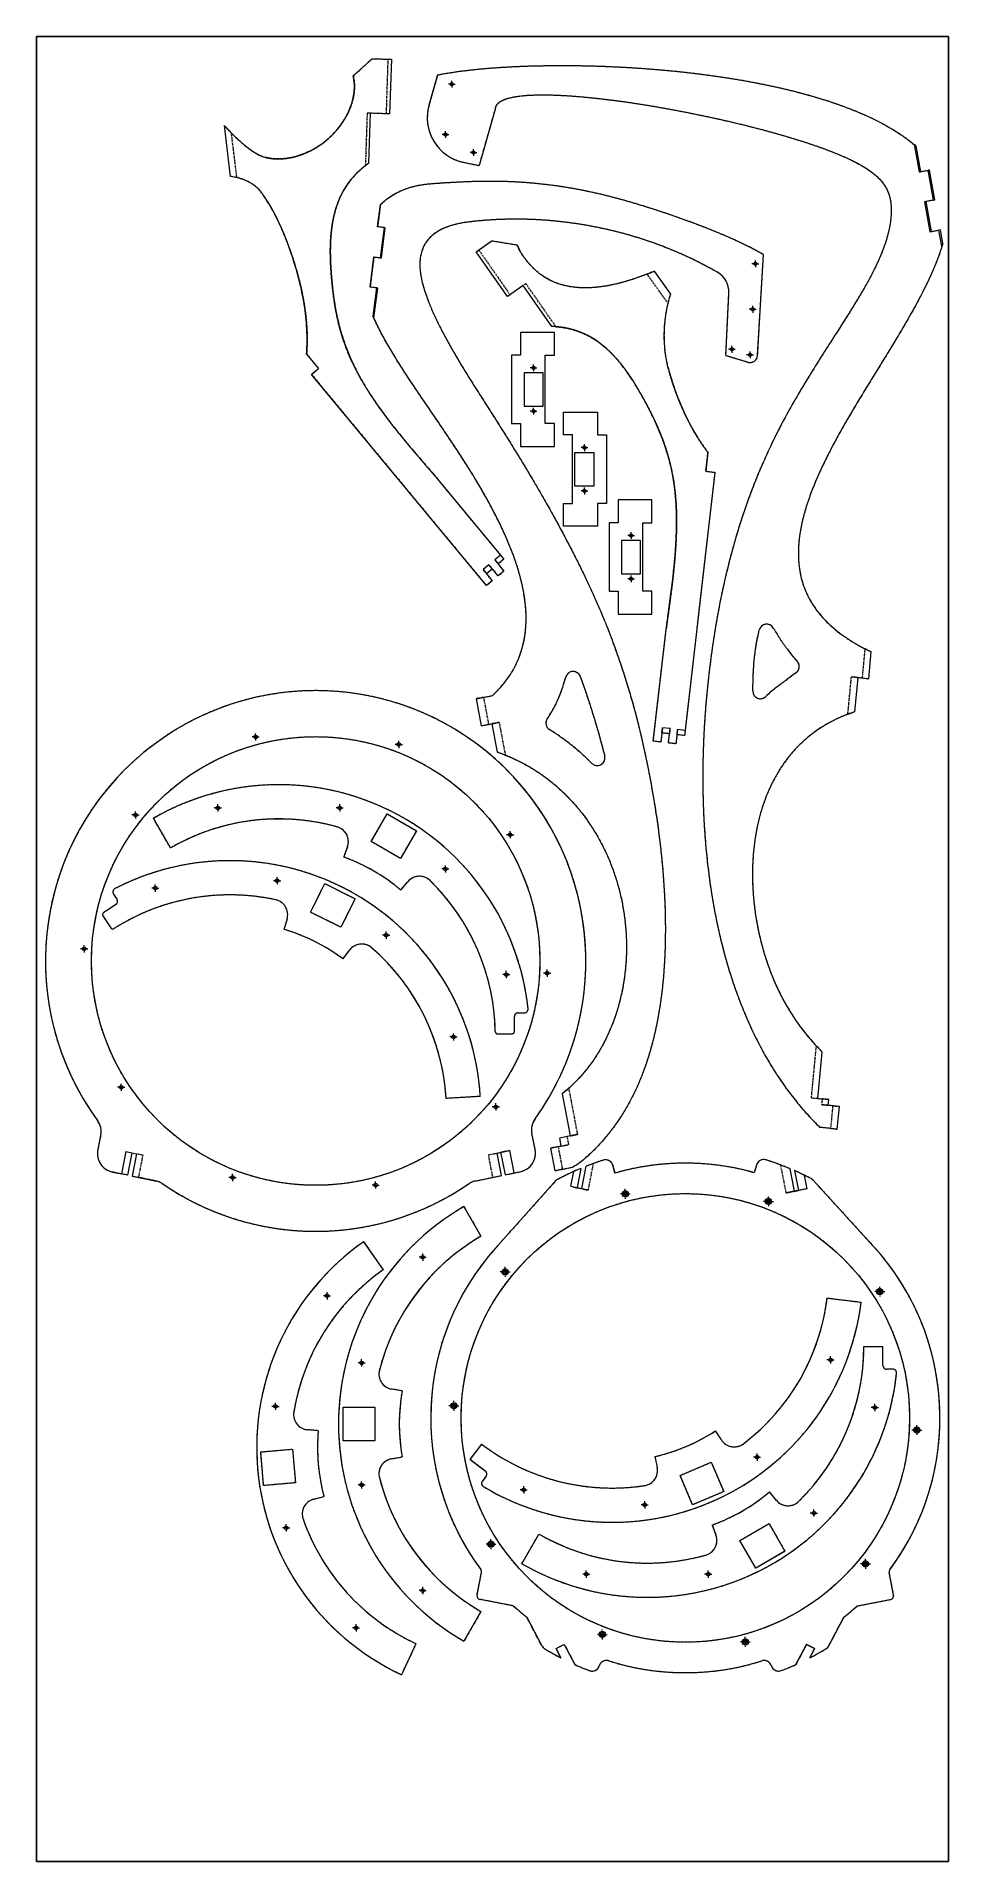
# Model space of a CAD drawing. Header units: millimetres. Extents: x -6 to 1194, y -41 to 2359.
import ezdxf

# ---------------------------------------------------------------- set-up
doc = ezdxf.new("R2010")
doc.units = ezdxf.units.MM
doc.linetypes.add('HIDDEN', pattern=[1.905, 1.27, -0.635])

# ---------------------------------------------------------------- blocks, each defined once
blk = doc.blocks.new('SW_CENTERMARKSYMBOL_0')
at = {"color": 0, "linetype": 'Continuous', "lineweight": 0}
for p, q in [((-2.5, 0), (-4.75, 0)), ((0, 0), (-2.5, 0)), ((0, 2.5), (0, 4.75)), ((0, 0), (0, 2.5)), ((0, 0), (0, -2.5)), ((0, 0), (2.5, 0)), ((2.5, 0), (4.75, 0)), ((0, -2.5), (0, -4.75))]:
    blk.add_line(p, q, dxfattribs=at)
blk = doc.blocks.new('SW_CENTERMARKSYMBOL_1')
at = {"color": 0, "linetype": 'Continuous', "lineweight": 0}
for p, q in [((-2.5, 0), (-4.75, 0)), ((0, 0), (-2.5, 0)), ((0, 2.5), (0, 4.75)), ((0, 0), (0, 2.5)), ((0, 0), (0, -2.5)), ((0, 0), (2.5, 0)), ((2.5, 0), (4.75, 0)), ((0, -2.5), (0, -4.75))]:
    blk.add_line(p, q, dxfattribs=at)
blk = doc.blocks.new('SW_CENTERMARKSYMBOL_2')
at = {"color": 0, "linetype": 'Continuous', "lineweight": 0}
for p, q in [((-2.5, 0), (-4.75, 0)), ((0, 0), (-2.5, 0)), ((0, 2.5), (0, 4.75)), ((0, 0), (0, 2.5)), ((0, 0), (0, -2.5)), ((0, 0), (2.5, 0)), ((2.5, 0), (4.75, 0)), ((0, -2.5), (0, -4.75))]:
    blk.add_line(p, q, dxfattribs=at)
blk = doc.blocks.new('SW_CENTERMARKSYMBOL_3')
at = {"color": 0, "linetype": 'Continuous', "lineweight": 0}
for p, q in [((-2.5, 0), (-4.75, 0)), ((0, 0), (-2.5, 0)), ((0, 2.5), (0, 4.75)), ((0, 0), (0, 2.5)), ((0, 0), (0, -2.5)), ((0, 0), (2.5, 0)), ((2.5, 0), (4.75, 0)), ((0, -2.5), (0, -4.75))]:
    blk.add_line(p, q, dxfattribs=at)
blk = doc.blocks.new('SW_CENTERMARKSYMBOL_4')
at = {"color": 0, "linetype": 'Continuous', "lineweight": 0}
for p, q in [((-2.5, 0), (-4.75, 0)), ((0, 0), (-2.5, 0)), ((0, 2.5), (0, 4.75)), ((0, 0), (0, 2.5)), ((0, 0), (0, -2.5)), ((0, 0), (2.5, 0)), ((2.5, 0), (4.75, 0)), ((0, -2.5), (0, -4.75))]:
    blk.add_line(p, q, dxfattribs=at)
blk = doc.blocks.new('SW_CENTERMARKSYMBOL_5')
at = {"color": 0, "linetype": 'Continuous', "lineweight": 0}
for p, q in [((-2.5, 0), (-4.75, 0)), ((0, 0), (-2.5, 0)), ((0, 2.5), (0, 4.75)), ((0, 0), (0, 2.5)), ((0, 0), (0, -2.5)), ((0, 0), (2.5, 0)), ((2.5, 0), (4.75, 0)), ((0, -2.5), (0, -4.75))]:
    blk.add_line(p, q, dxfattribs=at)
blk = doc.blocks.new('SW_CENTERMARKSYMBOL_6')
at = {"color": 0, "linetype": 'Continuous', "lineweight": 0}
for p, q in [((-2.5, 0), (-4.75, 0)), ((0, 0), (-2.5, 0)), ((0, 2.5), (0, 4.75)), ((0, 0), (0, 2.5)), ((0, 0), (0, -2.5)), ((0, 0), (2.5, 0)), ((2.5, 0), (4.75, 0)), ((0, -2.5), (0, -4.75))]:
    blk.add_line(p, q, dxfattribs=at)
blk = doc.blocks.new('SW_CENTERMARKSYMBOL_7')
at = {"color": 0, "linetype": 'Continuous', "lineweight": 0}
for p, q in [((-2.5, 0), (-4.75, 0)), ((0, 0), (-2.5, 0)), ((0, 2.5), (0, 4.75)), ((0, 0), (0, 2.5)), ((0, 0), (0, -2.5)), ((0, 0), (2.5, 0)), ((2.5, 0), (4.75, 0)), ((0, -2.5), (0, -4.75))]:
    blk.add_line(p, q, dxfattribs=at)
blk = doc.blocks.new('SW_CENTERMARKSYMBOL_8')
at = {"color": 0, "linetype": 'Continuous', "lineweight": 0}
for p, q in [((-2.5, 0), (-4.75, 0)), ((0, 0), (-2.5, 0)), ((0, 2.5), (0, 4.75)), ((0, 0), (0, 2.5)), ((0, 0), (0, -2.5)), ((0, 0), (2.5, 0)), ((2.5, 0), (4.75, 0)), ((0, -2.5), (0, -4.75))]:
    blk.add_line(p, q, dxfattribs=at)
blk = doc.blocks.new('SW_CENTERMARKSYMBOL_9')
at = {"color": 0, "linetype": 'Continuous', "lineweight": 0}
for p, q in [((-2.5, 0), (-4.75, 0)), ((0, 0), (-2.5, 0)), ((0, 2.5), (0, 4.75)), ((0, 0), (0, 2.5)), ((0, 0), (0, -2.5)), ((0, 0), (2.5, 0)), ((2.5, 0), (4.75, 0)), ((0, -2.5), (0, -4.75))]:
    blk.add_line(p, q, dxfattribs=at)
blk = doc.blocks.new('SW_CENTERMARKSYMBOL_10')
at = {"color": 0, "linetype": 'Continuous', "lineweight": 0}
for p, q in [((-2.5, 0), (-4.75, 0)), ((0, 0), (-2.5, 0)), ((0, 2.5), (0, 4.75)), ((0, 0), (0, 2.5)), ((0, 0), (0, -2.5)), ((0, 0), (2.5, 0)), ((2.5, 0), (4.75, 0)), ((0, -2.5), (0, -4.75))]:
    blk.add_line(p, q, dxfattribs=at)
blk = doc.blocks.new('SW_CENTERMARKSYMBOL_11')
at = {"color": 0, "linetype": 'Continuous', "lineweight": 0}
for p, q in [((-2.5, 0), (-4.75, 0)), ((0, 0), (-2.5, 0)), ((0, 2.5), (0, 4.75)), ((0, 0), (0, 2.5)), ((0, 0), (0, -2.5)), ((0, 0), (2.5, 0)), ((2.5, 0), (4.75, 0)), ((0, -2.5), (0, -4.75))]:
    blk.add_line(p, q, dxfattribs=at)
blk = doc.blocks.new('SW_CENTERMARKSYMBOL_12')
at = {"color": 0, "linetype": 'Continuous', "lineweight": 0}
for p, q in [((-2.5, 0), (-4.75, 0)), ((0, 0), (-2.5, 0)), ((0, 2.5), (0, 4.75)), ((0, 0), (0, 2.5)), ((0, 0), (0, -2.5)), ((0, 0), (2.5, 0)), ((2.5, 0), (4.75, 0)), ((0, -2.5), (0, -4.75))]:
    blk.add_line(p, q, dxfattribs=at)
blk = doc.blocks.new('SW_CENTERMARKSYMBOL_13')
at = {"color": 0, "linetype": 'Continuous', "lineweight": 0}
for p, q in [((-2.5, 0), (-4.75, 0)), ((0, 0), (-2.5, 0)), ((0, 2.5), (0, 4.75)), ((0, 0), (0, 2.5)), ((0, 0), (0, -2.5)), ((0, 0), (2.5, 0)), ((2.5, 0), (4.75, 0)), ((0, -2.5), (0, -4.75))]:
    blk.add_line(p, q, dxfattribs=at)
blk = doc.blocks.new('SW_CENTERMARKSYMBOL_14')
at = {"color": 0, "linetype": 'Continuous', "lineweight": 0}
for p, q in [((-2.5, 0), (-4.75, 0)), ((0, 0), (-2.5, 0)), ((0, 2.5), (0, 4.75)), ((0, 0), (0, 2.5)), ((0, 0), (0, -2.5)), ((0, 0), (2.5, 0)), ((2.5, 0), (4.75, 0)), ((0, -2.5), (0, -4.75))]:
    blk.add_line(p, q, dxfattribs=at)
blk = doc.blocks.new('SW_CENTERMARKSYMBOL_15')
at = {"color": 0, "linetype": 'Continuous', "lineweight": 0}
for p, q in [((-2.5, 0), (-4.75, 0)), ((0, 0), (-2.5, 0)), ((0, 2.5), (0, 4.75)), ((0, 0), (0, 2.5)), ((0, 0), (0, -2.5)), ((0, 0), (2.5, 0)), ((2.5, 0), (4.75, 0)), ((0, -2.5), (0, -4.75))]:
    blk.add_line(p, q, dxfattribs=at)
blk = doc.blocks.new('SW_CENTERMARKSYMBOL_16')
at = {"color": 0, "linetype": 'Continuous', "lineweight": 0}
for p, q in [((-2.5, 0), (-4.75, 0)), ((0, 0), (-2.5, 0)), ((0, 2.5), (0, 4.75)), ((0, 0), (0, 2.5)), ((0, 0), (0, -2.5)), ((0, 0), (2.5, 0)), ((2.5, 0), (4.75, 0)), ((0, -2.5), (0, -4.75))]:
    blk.add_line(p, q, dxfattribs=at)
blk = doc.blocks.new('SW_CENTERMARKSYMBOL_17')
at = {"color": 0, "linetype": 'Continuous', "lineweight": 0}
for p, q in [((-2.5, 0), (-4.75, 0)), ((0, 0), (-2.5, 0)), ((0, 2.5), (0, 4.75)), ((0, 0), (0, 2.5)), ((0, 0), (0, -2.5)), ((0, 0), (2.5, 0)), ((2.5, 0), (4.75, 0)), ((0, -2.5), (0, -4.75))]:
    blk.add_line(p, q, dxfattribs=at)
blk = doc.blocks.new('SW_CENTERMARKSYMBOL_18')
at = {"color": 0, "linetype": 'Continuous', "lineweight": 0}
for p, q in [((-2.5, 0), (-4.75, 0)), ((0, 0), (-2.5, 0)), ((0, 2.5), (0, 4.75)), ((0, 0), (0, 2.5)), ((0, 0), (0, -2.5)), ((0, 0), (2.5, 0)), ((2.5, 0), (4.75, 0)), ((0, -2.5), (0, -4.75))]:
    blk.add_line(p, q, dxfattribs=at)
blk = doc.blocks.new('SW_CENTERMARKSYMBOL_19')
at = {"color": 0, "linetype": 'Continuous', "lineweight": 0}
for p, q in [((-2.5, 0), (-4.75, 0)), ((0, 0), (-2.5, 0)), ((0, 2.5), (0, 4.75)), ((0, 0), (0, 2.5)), ((0, 0), (0, -2.5)), ((0, 0), (2.5, 0)), ((2.5, 0), (4.75, 0)), ((0, -2.5), (0, -4.75))]:
    blk.add_line(p, q, dxfattribs=at)
blk = doc.blocks.new('SW_CENTERMARKSYMBOL_20')
at = {"color": 0, "linetype": 'Continuous', "lineweight": 0}
for p, q in [((-2.5, 0), (-4.75, 0)), ((0, 0), (-2.5, 0)), ((0, 2.5), (0, 4.75)), ((0, 0), (0, 2.5)), ((0, 0), (0, -2.5)), ((0, 0), (2.5, 0)), ((2.5, 0), (4.75, 0)), ((0, -2.5), (0, -4.75))]:
    blk.add_line(p, q, dxfattribs=at)
blk = doc.blocks.new('SW_CENTERMARKSYMBOL_21')
at = {"color": 0, "linetype": 'Continuous', "lineweight": 0}
for p, q in [((-2.5, 0), (-4.75, 0)), ((0, 0), (-2.5, 0)), ((0, 2.5), (0, 4.75)), ((0, 0), (0, 2.5)), ((0, 0), (0, -2.5)), ((0, 0), (2.5, 0)), ((2.5, 0), (4.75, 0)), ((0, -2.5), (0, -4.75))]:
    blk.add_line(p, q, dxfattribs=at)
blk = doc.blocks.new('SW_CENTERMARKSYMBOL_22')
at = {"color": 0, "linetype": 'Continuous', "lineweight": 0}
for p, q in [((-2.5, 0), (-4.75, 0)), ((0, 0), (-2.5, 0)), ((0, 2.5), (0, 4.75)), ((0, 0), (0, 2.5)), ((0, 0), (0, -2.5)), ((0, 0), (2.5, 0)), ((2.5, 0), (4.75, 0)), ((0, -2.5), (0, -4.75))]:
    blk.add_line(p, q, dxfattribs=at)
blk = doc.blocks.new('SW_CENTERMARKSYMBOL_23')
at = {"color": 0, "linetype": 'Continuous', "lineweight": 0}
for p, q in [((-2.5, 0), (-4.75, 0)), ((0, 0), (-2.5, 0)), ((0, 2.5), (0, 4.75)), ((0, 0), (0, 2.5)), ((0, 0), (0, -2.5)), ((0, 0), (2.5, 0)), ((2.5, 0), (4.75, 0)), ((0, -2.5), (0, -4.75))]:
    blk.add_line(p, q, dxfattribs=at)
blk = doc.blocks.new('SW_CENTERMARKSYMBOL_24')
at = {"color": 0, "linetype": 'Continuous', "lineweight": 0}
for p, q in [((-2.5, 0), (-4.75, 0)), ((0, 0), (-2.5, 0)), ((0, 2.5), (0, 4.75)), ((0, 0), (0, 2.5)), ((0, 0), (0, -2.5)), ((0, 0), (2.5, 0)), ((2.5, 0), (4.75, 0)), ((0, -2.5), (0, -4.75))]:
    blk.add_line(p, q, dxfattribs=at)
blk = doc.blocks.new('SW_CENTERMARKSYMBOL_25')
at = {"color": 0, "linetype": 'Continuous', "lineweight": 0}
for p, q in [((-2.5, 0), (-4.75, 0)), ((0, 0), (-2.5, 0)), ((0, 2.5), (0, 4.75)), ((0, 0), (0, 2.5)), ((0, 0), (0, -2.5)), ((0, 0), (2.5, 0)), ((2.5, 0), (4.75, 0)), ((0, -2.5), (0, -4.75))]:
    blk.add_line(p, q, dxfattribs=at)
blk = doc.blocks.new('SW_CENTERMARKSYMBOL_26')
at = {"color": 0, "linetype": 'Continuous', "lineweight": 0}
for p, q in [((-5, 0), (-6.5, 0)), ((0, 0), (-2.5, 0)), ((0, 5), (0, 6.5)), ((0, 0), (0, 2.5)), ((0, 0), (0, -2.5)), ((0, 0), (2.5, 0)), ((5, 0), (6.5, 0)), ((0, -5), (0, -6.5))]:
    blk.add_line(p, q, dxfattribs=at)
blk = doc.blocks.new('SW_CENTERMARKSYMBOL_27')
at = {"color": 0, "linetype": 'Continuous', "lineweight": 0}
for p, q in [((-5, 0), (-6.5, 0)), ((0, 0), (-2.5, 0)), ((0, 5), (0, 6.5)), ((0, 0), (0, 2.5)), ((0, 0), (0, -2.5)), ((0, 0), (2.5, 0)), ((5, 0), (6.5, 0)), ((0, -5), (0, -6.5))]:
    blk.add_line(p, q, dxfattribs=at)
blk = doc.blocks.new('SW_CENTERMARKSYMBOL_28')
at = {"color": 0, "linetype": 'Continuous', "lineweight": 0}
for p, q in [((-5, 0), (-6.5, 0)), ((0, 0), (-2.5, 0)), ((0, 5), (0, 6.5)), ((0, 0), (0, 2.5)), ((0, 0), (0, -2.5)), ((0, 0), (2.5, 0)), ((5, 0), (6.5, 0)), ((0, -5), (0, -6.5))]:
    blk.add_line(p, q, dxfattribs=at)
blk = doc.blocks.new('SW_CENTERMARKSYMBOL_29')
at = {"color": 0, "linetype": 'Continuous', "lineweight": 0}
for p, q in [((-5, 0), (-6.5, 0)), ((0, 0), (-2.5, 0)), ((0, 5), (0, 6.5)), ((0, 0), (0, 2.5)), ((0, 0), (0, -2.5)), ((0, 0), (2.5, 0)), ((5, 0), (6.5, 0)), ((0, -5), (0, -6.5))]:
    blk.add_line(p, q, dxfattribs=at)
blk = doc.blocks.new('SW_CENTERMARKSYMBOL_30')
at = {"color": 0, "linetype": 'Continuous', "lineweight": 0}
for p, q in [((-2.5, 0), (-4.75, 0)), ((0, 0), (-2.5, 0)), ((0, 2.5), (0, 4.75)), ((0, 0), (0, 2.5)), ((0, 0), (0, -2.5)), ((0, 0), (2.5, 0)), ((2.5, 0), (4.75, 0)), ((0, -2.5), (0, -4.75))]:
    blk.add_line(p, q, dxfattribs=at)
blk = doc.blocks.new('SW_CENTERMARKSYMBOL_31')
at = {"color": 0, "linetype": 'Continuous', "lineweight": 0}
for p, q in [((-2.5, 0), (-4.75, 0)), ((0, 0), (-2.5, 0)), ((0, 2.5), (0, 4.75)), ((0, 0), (0, 2.5)), ((0, 0), (0, -2.5)), ((0, 0), (2.5, 0)), ((2.5, 0), (4.75, 0)), ((0, -2.5), (0, -4.75))]:
    blk.add_line(p, q, dxfattribs=at)
blk = doc.blocks.new('SW_CENTERMARKSYMBOL_32')
at = {"color": 0, "linetype": 'Continuous', "lineweight": 0}
for p, q in [((-2.5, 0), (-4.75, 0)), ((0, 0), (-2.5, 0)), ((0, 2.5), (0, 4.75)), ((0, 0), (0, 2.5)), ((0, 0), (0, -2.5)), ((0, 0), (2.5, 0)), ((2.5, 0), (4.75, 0)), ((0, -2.5), (0, -4.75))]:
    blk.add_line(p, q, dxfattribs=at)
blk = doc.blocks.new('SW_CENTERMARKSYMBOL_33')
at = {"color": 0, "linetype": 'Continuous', "lineweight": 0}
for p, q in [((-2.5, 0), (-4.75, 0)), ((0, 0), (-2.5, 0)), ((0, 2.5), (0, 4.75)), ((0, 0), (0, 2.5)), ((0, 0), (0, -2.5)), ((0, 0), (2.5, 0)), ((2.5, 0), (4.75, 0)), ((0, -2.5), (0, -4.75))]:
    blk.add_line(p, q, dxfattribs=at)
blk = doc.blocks.new('SW_CENTERMARKSYMBOL_34')
at = {"color": 0, "linetype": 'Continuous', "lineweight": 0}
for p, q in [((-2.5, 0), (-4.75, 0)), ((0, 0), (-2.5, 0)), ((0, 2.5), (0, 4.75)), ((0, 0), (0, 2.5)), ((0, 0), (0, -2.5)), ((0, 0), (2.5, 0)), ((2.5, 0), (4.75, 0)), ((0, -2.5), (0, -4.75))]:
    blk.add_line(p, q, dxfattribs=at)
blk = doc.blocks.new('SW_CENTERMARKSYMBOL_35')
at = {"color": 0, "linetype": 'Continuous', "lineweight": 0}
for p, q in [((-5, 0), (-6.5, 0)), ((0, 0), (-2.5, 0)), ((0, 5), (0, 6.5)), ((0, 0), (0, 2.5)), ((0, 0), (0, -2.5)), ((0, 0), (2.5, 0)), ((5, 0), (6.5, 0)), ((0, -5), (0, -6.5))]:
    blk.add_line(p, q, dxfattribs=at)
blk = doc.blocks.new('SW_CENTERMARKSYMBOL_36')
at = {"color": 0, "linetype": 'Continuous', "lineweight": 0}
for p, q in [((-2.5, 0), (-4.75, 0)), ((0, 0), (-2.5, 0)), ((0, 2.5), (0, 4.75)), ((0, 0), (0, 2.5)), ((0, 0), (0, -2.5)), ((0, 0), (2.5, 0)), ((2.5, 0), (4.75, 0)), ((0, -2.5), (0, -4.75))]:
    blk.add_line(p, q, dxfattribs=at)
blk = doc.blocks.new('SW_CENTERMARKSYMBOL_37')
at = {"color": 0, "linetype": 'Continuous', "lineweight": 0}
for p, q in [((-2.5, 0), (-4.75, 0)), ((0, 0), (-2.5, 0)), ((0, 2.5), (0, 4.75)), ((0, 0), (0, 2.5)), ((0, 0), (0, -2.5)), ((0, 0), (2.5, 0)), ((2.5, 0), (4.75, 0)), ((0, -2.5), (0, -4.75))]:
    blk.add_line(p, q, dxfattribs=at)
blk = doc.blocks.new('SW_CENTERMARKSYMBOL_38')
at = {"color": 0, "linetype": 'Continuous', "lineweight": 0}
for p, q in [((-5, 0), (-6.5, 0)), ((0, 0), (-2.5, 0)), ((0, 5), (0, 6.5)), ((0, 0), (0, 2.5)), ((0, 0), (0, -2.5)), ((0, 0), (2.5, 0)), ((5, 0), (6.5, 0)), ((0, -5), (0, -6.5))]:
    blk.add_line(p, q, dxfattribs=at)
blk = doc.blocks.new('SW_CENTERMARKSYMBOL_39')
at = {"color": 0, "linetype": 'Continuous', "lineweight": 0}
for p, q in [((-2.5, 0), (-4.75, 0)), ((0, 0), (-2.5, 0)), ((0, 2.5), (0, 4.75)), ((0, 0), (0, 2.5)), ((0, 0), (0, -2.5)), ((0, 0), (2.5, 0)), ((2.5, 0), (4.75, 0)), ((0, -2.5), (0, -4.75))]:
    blk.add_line(p, q, dxfattribs=at)
blk = doc.blocks.new('SW_CENTERMARKSYMBOL_40')
at = {"color": 0, "linetype": 'Continuous', "lineweight": 0}
for p, q in [((-5, 0), (-6.5, 0)), ((0, 0), (-2.5, 0)), ((0, 5), (0, 6.5)), ((0, 0), (0, 2.5)), ((0, 0), (0, -2.5)), ((0, 0), (2.5, 0)), ((5, 0), (6.5, 0)), ((0, -5), (0, -6.5))]:
    blk.add_line(p, q, dxfattribs=at)
blk = doc.blocks.new('SW_CENTERMARKSYMBOL_41')
at = {"color": 0, "linetype": 'Continuous', "lineweight": 0}
for p, q in [((-5, 0), (-6.5, 0)), ((0, 0), (-2.5, 0)), ((0, 5), (0, 6.5)), ((0, 0), (0, 2.5)), ((0, 0), (0, -2.5)), ((0, 0), (2.5, 0)), ((5, 0), (6.5, 0)), ((0, -5), (0, -6.5))]:
    blk.add_line(p, q, dxfattribs=at)
blk = doc.blocks.new('SW_CENTERMARKSYMBOL_42')
at = {"color": 0, "linetype": 'Continuous', "lineweight": 0}
for p, q in [((-5, 0), (-6.5, 0)), ((0, 0), (-2.5, 0)), ((0, 5), (0, 6.5)), ((0, 0), (0, 2.5)), ((0, 0), (0, -2.5)), ((0, 0), (2.5, 0)), ((5, 0), (6.5, 0)), ((0, -5), (0, -6.5))]:
    blk.add_line(p, q, dxfattribs=at)
blk = doc.blocks.new('SW_CENTERMARKSYMBOL_43')
at = {"color": 0, "linetype": 'Continuous', "lineweight": 0}
for p, q in [((-5, 0), (-6.5, 0)), ((0, 0), (-2.5, 0)), ((0, 5), (0, 6.5)), ((0, 0), (0, 2.5)), ((0, 0), (0, -2.5)), ((0, 0), (2.5, 0)), ((5, 0), (6.5, 0)), ((0, -5), (0, -6.5))]:
    blk.add_line(p, q, dxfattribs=at)
blk = doc.blocks.new('SW_CENTERMARKSYMBOL_44')
at = {"color": 0, "linetype": 'Continuous', "lineweight": 0}
for p, q in [((-2.5, 0), (-4.5, 0)), ((0, 0), (-2.5, 0)), ((0, 2.5), (0, 4.5)), ((0, 0), (0, 2.5)), ((0, 0), (0, -2.5)), ((0, 0), (2.5, 0)), ((2.5, 0), (4.5, 0)), ((0, -2.5), (0, -4.5))]:
    blk.add_line(p, q, dxfattribs=at)
blk = doc.blocks.new('SW_CENTERMARKSYMBOL_45')
at = {"color": 0, "linetype": 'Continuous', "lineweight": 0}
for p, q in [((-2.5, 0), (-4.5, 0)), ((0, 0), (-2.5, 0)), ((0, 2.5), (0, 4.5)), ((0, 0), (0, 2.5)), ((0, 0), (0, -2.5)), ((0, 0), (2.5, 0)), ((2.5, 0), (4.5, 0)), ((0, -2.5), (0, -4.5))]:
    blk.add_line(p, q, dxfattribs=at)
blk = doc.blocks.new('SW_CENTERMARKSYMBOL_46')
at = {"color": 0, "linetype": 'Continuous', "lineweight": 0}
for p, q in [((-2.5, 0), (-4.5, 0)), ((0, 0), (-2.5, 0)), ((0, 2.5), (0, 4.5)), ((0, 0), (0, 2.5)), ((0, 0), (0, -2.5)), ((0, 0), (2.5, 0)), ((2.5, 0), (4.5, 0)), ((0, -2.5), (0, -4.5))]:
    blk.add_line(p, q, dxfattribs=at)
blk = doc.blocks.new('SW_CENTERMARKSYMBOL_47')
at = {"color": 0, "linetype": 'Continuous', "lineweight": 0}
for p, q in [((-2.5, 0), (-4.5, 0)), ((0, 0), (-2.5, 0)), ((0, 2.5), (0, 4.5)), ((0, 0), (0, 2.5)), ((0, 0), (0, -2.5)), ((0, 0), (2.5, 0)), ((2.5, 0), (4.5, 0)), ((0, -2.5), (0, -4.5))]:
    blk.add_line(p, q, dxfattribs=at)
blk = doc.blocks.new('SW_CENTERMARKSYMBOL_48')
at = {"color": 0, "linetype": 'Continuous', "lineweight": 0}
for p, q in [((-2.5, 0), (-4.5, 0)), ((0, 0), (-2.5, 0)), ((0, 2.5), (0, 4.5)), ((0, 0), (0, 2.5)), ((0, 0), (0, -2.5)), ((0, 0), (2.5, 0)), ((2.5, 0), (4.5, 0)), ((0, -2.5), (0, -4.5))]:
    blk.add_line(p, q, dxfattribs=at)
blk = doc.blocks.new('SW_CENTERMARKSYMBOL_49')
at = {"color": 0, "linetype": 'Continuous', "lineweight": 0}
for p, q in [((-2.5, 0), (-4.5, 0)), ((0, 0), (-2.5, 0)), ((0, 2.5), (0, 4.5)), ((0, 0), (0, 2.5)), ((0, 0), (0, -2.5)), ((0, 0), (2.5, 0)), ((2.5, 0), (4.5, 0)), ((0, -2.5), (0, -4.5))]:
    blk.add_line(p, q, dxfattribs=at)
blk = doc.blocks.new('SW_CENTERMARKSYMBOL_50')
at = {"color": 0, "linetype": 'Continuous', "lineweight": 0}
for p, q in [((-2.5, 0), (-4.5, 0)), ((0, 0), (-2.5, 0)), ((0, 2.5), (0, 4.5)), ((0, 0), (0, 2.5)), ((0, 0), (0, -2.5)), ((0, 0), (2.5, 0)), ((2.5, 0), (4.5, 0)), ((0, -2.5), (0, -4.5))]:
    blk.add_line(p, q, dxfattribs=at)
blk = doc.blocks.new('SW_CENTERMARKSYMBOL_51')
at = {"color": 0, "linetype": 'Continuous', "lineweight": 0}
for p, q in [((-2.5, 0), (-4.5, 0)), ((0, 0), (-2.5, 0)), ((0, 2.5), (0, 4.5)), ((0, 0), (0, 2.5)), ((0, 0), (0, -2.5)), ((0, 0), (2.5, 0)), ((2.5, 0), (4.5, 0)), ((0, -2.5), (0, -4.5))]:
    blk.add_line(p, q, dxfattribs=at)
blk = doc.blocks.new('SW_CENTERMARKSYMBOL_52')
at = {"color": 0, "linetype": 'Continuous', "lineweight": 0}
for p, q in [((-2.5, 0), (-4.5, 0)), ((0, 0), (-2.5, 0)), ((0, 2.5), (0, 4.5)), ((0, 0), (0, 2.5)), ((0, 0), (0, -2.5)), ((0, 0), (2.5, 0)), ((2.5, 0), (4.5, 0)), ((0, -2.5), (0, -4.5))]:
    blk.add_line(p, q, dxfattribs=at)
blk = doc.blocks.new('SW_CENTERMARKSYMBOL_53')
at = {"color": 0, "linetype": 'Continuous', "lineweight": 0}
for p, q in [((-2.5, 0), (-4.5, 0)), ((0, 0), (-2.5, 0)), ((0, 2.5), (0, 4.5)), ((0, 0), (0, 2.5)), ((0, 0), (0, -2.5)), ((0, 0), (2.5, 0)), ((2.5, 0), (4.5, 0)), ((0, -2.5), (0, -4.5))]:
    blk.add_line(p, q, dxfattribs=at)
blk = doc.blocks.new('SW_CENTERMARKSYMBOL_54')
at = {"color": 0, "linetype": 'Continuous', "lineweight": 0}
for p, q in [((-2.5, 0), (-4.5, 0)), ((0, 0), (-2.5, 0)), ((0, 2.5), (0, 4.5)), ((0, 0), (0, 2.5)), ((0, 0), (0, -2.5)), ((0, 0), (2.5, 0)), ((2.5, 0), (4.5, 0)), ((0, -2.5), (0, -4.5))]:
    blk.add_line(p, q, dxfattribs=at)
blk = doc.blocks.new('SW_CENTERMARKSYMBOL_55')
at = {"color": 0, "linetype": 'Continuous', "lineweight": 0}
for p, q in [((-2.5, 0), (-4.5, 0)), ((0, 0), (-2.5, 0)), ((0, 2.5), (0, 4.5)), ((0, 0), (0, 2.5)), ((0, 0), (0, -2.5)), ((0, 0), (2.5, 0)), ((2.5, 0), (4.5, 0)), ((0, -2.5), (0, -4.5))]:
    blk.add_line(p, q, dxfattribs=at)
blk = doc.blocks.new('SW_CENTERMARKSYMBOL_56')
at = {"color": 0, "linetype": 'Continuous', "lineweight": 0}
for p, q in [((-2.5, 0), (-4.5, 0)), ((0, 0), (-2.5, 0)), ((0, 2.5), (0, 4.5)), ((0, 0), (0, 2.5)), ((0, 0), (0, -2.5)), ((0, 0), (2.5, 0)), ((2.5, 0), (4.5, 0)), ((0, -2.5), (0, -4.5))]:
    blk.add_line(p, q, dxfattribs=at)

msp = doc.modelspace()

# ---------------------------------------------------------------- linework, layer by layer
at = {"color": 7, "linetype": 'Continuous'}
for p, q in [((-5.9, -41), (-5.9, 2359)), ((-5.9, 2359), (1194.1, 2359)), ((1194.1, -41), (1194.1, 2359)), ((-5.9, -41), (1194.1, -41))]:
    msp.add_line(p, q, dxfattribs=at)
at = {"color": 7, "linetype": 'Continuous', "lineweight": 15}
for p, q in [((410.9, 2307.1), (435.7, 2329.8)), ((435.7, 2329.8), (461, 2329)), ((461, 2329), (458.7, 2257.2)), ((521.9, 2308.6), (510.5, 2268.7)), ((433.3, 2258), (431.1, 2192.2)), ((458.7, 2257.2), (433.3, 2258)), ((597.9, 2264.8), (576.4, 2189.3)), ((240.8, 2242), (249, 2174.9)), ((1148.8, 2216.8), (1155.3, 2180.9)), ((1150.9, 2215), (1148.8, 2216.8)), ((1150.9, 2215), (1157, 2181.2)), ((556, 2193.5), (576.4, 2189.3)), ((1155.3, 2180.9), (1167.2, 2183.1)), ((1169, 2183.4), (1167.2, 2183.1)), ((1174.4, 2143.7), (1167.2, 2183.1)), ((1176.1, 2144), (1169, 2183.4)), ((442.9, 2108.8), (446.6, 2137.9)), ((1174.4, 2143.7), (1162.4, 2141.6)), ((1162.4, 2141.6), (1169.6, 2102.2)), ((1164.2, 2141.9), (1171.3, 2102.5)), ((1174.4, 2143.7), (1176.1, 2144)), ((452.9, 2107.5), (442.9, 2108.8)), ((451.4, 2107.7), (446.4, 2068)), ((447.9, 2067.9), (452.9, 2107.5)), ((572.6, 2075.9), (593.3, 2090.4)), ((593.3, 2090.4), (626.6, 2084.9)), ((1169.6, 2102.2), (1181.5, 2104.4)), ((1183.3, 2104.7), (1181.5, 2104.4)), ((1185.4, 2083), (1181.5, 2104.4)), ((1186.5, 2086.8), (1183.3, 2104.7)), ((433, 2029.4), (438, 2069.1)), ((438, 2069.1), (447.9, 2067.9)), ((613.7, 2017), (572.6, 2075.9)), ((950.6, 2072.2), (932.1, 2082.2)), ((942.9, 1939.8), (950.6, 2072.2)), ((1186.5, 2086.8), (1185.4, 2083)), ((828.6, 2020.3), (807.1, 2050.4)), ((443, 2028.2), (433, 2029.4)), ((441.5, 2028.3), (436.8, 1991)), ((438, 1988.5), (443, 2028.2)), ((634.6, 2031.6), (613.7, 2017)), ((672.2, 1977.6), (634.6, 2031.6)), ((901.1, 1939.6), (905.1, 2021.5)), ((438, 1988.5), (436.8, 1991)), ((631.1, 1969.9), (631.1, 1939.9)), ((675.5, 1969.9), (631.1, 1969.9)), ((675.5, 1939.9), (675.5, 1969.9)), ((349.5, 1941.3), (365.3, 1922.3)), ((356, 1914.6), (365.3, 1922.3)), ((619.1, 1939.9), (619.1, 1849.9)), ((631.1, 1939.9), (619.1, 1939.9)), ((663.5, 1939.9), (675.5, 1939.9)), ((663.5, 1849.9), (663.5, 1939.9)), ((901.1, 1939.6), (930, 1930.8)), ((586, 1636.9), (356, 1914.6)), ((660.6, 1916.7), (635.6, 1916.7)), ((635.6, 1916.7), (635.6, 1872.7)), ((660.6, 1872.7), (660.6, 1916.7)), ((635.6, 1872.7), (660.6, 1872.7)), ((619.1, 1849.9), (631.1, 1849.9)), ((631.1, 1849.9), (631.1, 1819.9)), ((675.5, 1849.9), (663.5, 1849.9)), ((675.5, 1819.9), (675.5, 1849.9)), ((687.5, 1835), (687.5, 1865)), ((687.5, 1865), (732, 1865)), ((732, 1865), (732, 1835)), ((699.5, 1835), (687.5, 1835)), ((699.5, 1745), (699.5, 1835)), ((732, 1835), (744, 1835)), ((744, 1835), (744, 1745)), ((631.1, 1819.9), (675.5, 1819.9)), ((702.5, 1811.8), (727.5, 1811.8)), ((702.5, 1767.8), (702.5, 1811.8)), ((727.5, 1811.8), (727.5, 1767.8)), ((877.5, 1811.8), (874.7, 1787.2)), ((522.3, 1776.5), (604.7, 1677)), ((886.6, 1785.9), (847.5, 1446.5)), ((874.7, 1787.2), (886.6, 1785.9)), ((727.5, 1767.8), (702.5, 1767.8)), ((687.5, 1715), (687.5, 1745)), ((687.5, 1745), (699.5, 1745)), ((744, 1745), (732, 1745)), ((732, 1745), (732, 1715)), ((759.4, 1749.5), (759.4, 1719.5)), ((803.8, 1749.5), (759.4, 1749.5)), ((803.8, 1719.5), (803.8, 1749.5)), ((732, 1715), (687.5, 1715)), ((759.4, 1719.5), (747.4, 1719.5)), ((747.4, 1719.5), (747.4, 1629.5)), ((791.8, 1719.5), (803.8, 1719.5)), ((791.8, 1629.5), (791.8, 1719.5)), ((788.9, 1696.2), (763.9, 1696.2)), ((763.9, 1696.2), (763.9, 1652.2)), ((788.9, 1652.2), (788.9, 1696.2)), ((589.3, 1664.2), (581.6, 1657.9)), ((581.6, 1657.9), (593.7, 1643.3)), ((586, 1652.6), (593.7, 1659)), ((601.4, 1649.7), (589.3, 1664.2)), ((604.7, 1677), (597, 1670.6)), ((597, 1670.6), (609.1, 1656)), ((609.1, 1671.7), (601.4, 1665.4)), ((609.1, 1656), (601.4, 1649.7)), ((604.7, 1677), (609.1, 1671.7)), ((593.7, 1643.3), (586, 1636.9)), ((763.9, 1652.2), (788.9, 1652.2)), ((747.4, 1629.5), (759.4, 1629.5)), ((759.4, 1629.5), (759.4, 1599.5)), ((803.8, 1629.5), (791.8, 1629.5)), ((803.8, 1599.5), (803.8, 1629.5)), ((759.4, 1599.5), (803.8, 1599.5)), ((805.6, 1432.2), (822.6, 1579.4)), ((1089.1, 1514.4), (1092.4, 1549.6)), ((1074.6, 1515.9), (1070.3, 1470.8)), ((1074.6, 1515.9), (1089.1, 1514.4)), ((572.5, 1488.1), (594, 1492.2)), ((572.5, 1488.1), (579.3, 1452.6)), ((579.3, 1452.6), (593, 1455.2)), ((593, 1455.2), (600.1, 1418)), ((817.7, 1449.9), (815.5, 1431.1)), ((826.9, 1442), (816.9, 1443.1)), ((827.6, 1448.8), (817.7, 1449.9)), ((825.5, 1429.9), (827.6, 1448.8)), ((837.6, 1447.6), (835.4, 1428.8)), ((846.7, 1439.7), (836.8, 1440.8)), ((847.5, 1446.5), (837.6, 1447.6)), ((847.5, 1446.5), (846.7, 1439.7)), ((815.5, 1431.1), (805.6, 1432.2)), ((835.4, 1428.8), (825.5, 1429.9)), ((170.3, 1291.9), (147.8, 1330.8)), ((434.5, 1300.4), (455.5, 1336.7)), ((455.5, 1336.7), (494, 1314.5)), ((473, 1278.1), (434.5, 1300.4)), ((494, 1314.5), (473, 1278.1)), ((403.2, 1293.3), (398.3, 1280)), ((95.4, 1231.1), (99.9, 1224.4)), ((354.7, 1207.3), (373.4, 1244.9)), ((373.4, 1244.9), (413.2, 1225.1)), ((413.2, 1225.1), (394.5, 1187.5)), ((473.5, 1236.6), (482.6, 1247.5)), ((81.4, 1202.5), (91.9, 1186.6)), ((98.5, 1217.4), (82.2, 1206.7)), ((394.5, 1187.5), (354.7, 1207.3)), ((323.8, 1198.4), (319.7, 1184.8)), ((397.4, 1146), (405.9, 1157.4)), ((622.8, 1050.5), (622.8, 1070)), ((627.8, 1075), (635.9, 1075)), ((600.7, 1047.5), (619.8, 1047.5)), ((1022, 962.5), (1027.8, 1023.5)), ((578, 965.1), (533.1, 962.4)), ((685.7, 968.4), (696.2, 913.1)), ((1022, 962.5), (1036.6, 961.1)), ((1035.8, 953.4), (1036.6, 961.1)), ((1050.4, 951.9), (1035.8, 953.4)), ((1047.5, 922.1), (1050.4, 951.9)), ((78.5, 913.8), (74.7, 895.2)), ((650.1, 895.6), (645.9, 916.2)), ((696.2, 913.1), (682.5, 910.3)), ((692.1, 912.4), (682.5, 910.3)), ((696.2, 913.2), (692.1, 912.4)), ((1047.5, 922.1), (1024.7, 924.4)), ((111.4, 892.6), (105.7, 863.3)), ((111.4, 892.6), (125.8, 889.8)), ((111.4, 892.6), (119.6, 890.9)), ((119.6, 890.9), (113.9, 861.6)), ((119.6, 890.9), (125.8, 889.7)), ((125.8, 889.8), (120, 860.3)), ((600.3, 890.6), (616.8, 893.8)), ((606, 861), (600.3, 890.6)), ((611, 862), (605.2, 891.6)), ((622.5, 864.4), (616.8, 893.8)), ((670.7, 897.2), (684.5, 899.9)), ((676.4, 867.3), (670.7, 897.2)), ((684.5, 899.9), (682.5, 910.3)), ((94.2, 865.6), (105.7, 863.3)), ((611, 862), (622.5, 864.4)), ((622.5, 864.4), (630.7, 866.1)), ((686, 869.4), (676.4, 867.3)), ((686, 869.4), (699.7, 872.1)), ((697.3, 846.9), (701.1, 866.5)), ((710.4, 870.5), (705.4, 845.2)), ((711.6, 843.8), (717.3, 873.3)), ((755.2, 864.3), (752.3, 874.5)), ((941.3, 874.8), (938.5, 864.8)), ((991.6, 840.5), (985.9, 869.9)), ((991.5, 867.5), (996.6, 841.4)), ((113.9, 861.6), (105.7, 863.3)), ((120, 860.3), (152.1, 853.7)), ((570.6, 853.7), (606, 861)), ((678, 855), (598.1, 765.7)), ((697.3, 846.9), (711.6, 843.8)), ((1008.1, 843.7), (991.6, 840.5)), ((1008.1, 843.7), (1004.6, 861.3)), ((1095, 768.3), (1015.9, 854.9)), ((556.4, 820.2), (578.9, 781.2)), ((424.5, 774), (450.3, 737.2)), ((1034.4, 700), (1079.1, 694.5)), ((1082.7, 636.4), (1107.7, 636.4)), ((1107.7, 611.4), (1107.7, 636.4)), ((1120.8, 606.4), (1112.7, 606.4)), ((475.2, 577.8), (461.1, 580.3)), ((397.4, 556.6), (439.4, 556.6)), ((397.4, 512.2), (397.4, 556.6)), ((439.4, 556.6), (439.4, 512.2)), ((364.7, 525.5), (350.5, 526.7)), ((439.4, 512.2), (397.4, 512.2)), ((564.7, 487.8), (579.8, 507.7)), ((895.2, 513.3), (887.5, 525.3)), ((289.1, 497.6), (330.9, 501.3)), ((292.9, 453.3), (289.1, 497.6)), ((330.9, 501.3), (334.8, 457)), ((461.1, 488.5), (475.2, 491)), ((564.7, 487.8), (584.6, 472.7)), ((807.5, 491.5), (810.7, 477.6)), ((841, 466.7), (881.9, 484.1)), ((881.9, 484.1), (898.3, 445.4)), ((334.8, 457), (292.9, 453.3)), ((585.6, 465.7), (580.7, 459.2)), ((857.3, 428.1), (841, 466.7)), ((358.5, 435.3), (372.3, 439)), ((898.3, 445.4), (857.3, 428.1)), ((967.6, 433.9), (958.4, 444.9)), ((632.7, 350.6), (655.2, 389.5)), ((883.2, 401.4), (888.1, 388.1)), ((919.5, 381), (957.9, 403.3)), ((957.9, 403.3), (978.9, 366.9)), ((940.5, 344.7), (919.5, 381)), ((978.9, 366.9), (940.5, 344.7)), ((573.7, 309.4), (579.5, 339)), ((1121.8, 309.4), (1116.1, 339)), ((621.8, 295), (577.7, 303.6)), ((1073.7, 295), (1117.9, 303.6)), ((578.9, 287.6), (556.4, 248.6)), ((639.2, 280.2), (658.9, 242.7)), ((1036.6, 242.7), (1056.4, 280.2)), ((493.3, 245.4), (474.3, 204.6)), ((677.7, 238.9), (688.4, 244.5)), ((688.4, 244.5), (702.4, 217.9)), ((993.2, 217.9), (1007.2, 244.5)), ((1007.2, 244.5), (1017.8, 238.9)), ((677.7, 238.9), (684.1, 226.7)), ((734.5, 216.1), (734.7, 216.5)), ((960.9, 216.5), (961, 216.1)), ((1011.4, 226.7), (1017.8, 238.9))]:
    msp.add_line(p, q, dxfattribs=at)
at = {"color": 7, "linetype": 'HIDDEN', "lineweight": 0}
for p, q in [((410.9, 2307.1), (435.7, 2329.8)), ((435.7, 2329.8), (456.8, 2329.1)), ((454.5, 2257.3), (456.8, 2329.1)), ((456.8, 2329.1), (461, 2329)), ((521.9, 2308.6), (510.5, 2268.7)), ((429.1, 2258.2), (426.8, 2189.1)), ((433.3, 2258), (429.1, 2258.2)), ((454.5, 2257.3), (429.1, 2258.2)), ((458.7, 2257.2), (454.5, 2257.3)), ((597.9, 2264.8), (576.4, 2189.3)), ((240.8, 2242), (250.1, 2232.4)), ((250.1, 2232.4), (257.3, 2173.5)), ((426.8, 2189.1), (427.5, 2189.7)), ((556, 2193.5), (576.4, 2189.3)), ((257.3, 2173.5), (249, 2174.9)), ((1155.3, 2180.9), (1157, 2181.2)), ((1157, 2181.2), (1169, 2183.4)), ((446.6, 2137.9), (442.9, 2108.8)), ((1164.2, 2141.9), (1162.4, 2141.6)), ((1176.1, 2144), (1164.2, 2141.9)), ((451.4, 2107.7), (442.9, 2108.8)), ((452.9, 2107.5), (451.4, 2107.7)), ((576, 2078.3), (593.3, 2090.4)), ((593.3, 2090.4), (626.6, 2084.9)), ((1169.6, 2102.2), (1171.3, 2102.5)), ((1171.3, 2102.5), (1183.3, 2104.7)), ((438, 2069.1), (433, 2029.4)), ((438, 2069.1), (446.4, 2068)), ((446.4, 2068), (447.9, 2067.9)), ((572.6, 2075.9), (576, 2078.3)), ((576, 2078.3), (617.1, 2019.4)), ((950.6, 2072.2), (932.1, 2082.2)), ((942.9, 1939.8), (950.6, 2072.2)), ((797.5, 2046.5), (807.1, 2050.4)), ((825.1, 2007.9), (797.5, 2046.5)), ((441.5, 2028.3), (433, 2029.4)), ((443, 2028.2), (441.5, 2028.3)), ((617.1, 2019.4), (613.7, 2017)), ((638, 2034), (617.1, 2019.4)), ((638, 2034), (634.6, 2031.6)), ((677.5, 1977.3), (638, 2034)), ((825.1, 2007.9), (828.6, 2020.3)), ((901.1, 1939.6), (905.1, 2021.5)), ((631.1, 1969.9), (631.1, 1939.9)), ((675.5, 1969.9), (631.1, 1969.9)), ((675.5, 1939.9), (675.5, 1969.9)), ((677.5, 1977.3), (676.6, 1977.4)), ((349.5, 1941.3), (365.3, 1922.3)), ((365.3, 1922.3), (356, 1914.6)), ((619.1, 1939.9), (619.1, 1849.9)), ((631.1, 1939.9), (619.1, 1939.9)), ((663.5, 1939.9), (675.5, 1939.9)), ((663.5, 1849.9), (663.5, 1939.9)), ((826.9, 1916.8), (824.9, 1924.1)), ((901.1, 1939.6), (930, 1930.8)), ((356, 1914.6), (586, 1636.9)), ((635.6, 1916.7), (635.6, 1872.7)), ((660.6, 1916.7), (635.6, 1916.7)), ((660.6, 1872.7), (660.6, 1916.7)), ((635.6, 1872.7), (660.6, 1872.7)), ((619.1, 1849.9), (631.1, 1849.9)), ((631.1, 1849.9), (631.1, 1819.9)), ((675.5, 1849.9), (663.5, 1849.9)), ((675.5, 1819.9), (675.5, 1849.9)), ((687.5, 1835), (687.5, 1865)), ((687.5, 1865), (732, 1865)), ((732, 1865), (732, 1835)), ((699.5, 1835), (687.5, 1835)), ((699.5, 1745), (699.5, 1835)), ((732, 1835), (744, 1835)), ((744, 1835), (744, 1745)), ((631.1, 1819.9), (675.5, 1819.9)), ((702.5, 1811.8), (727.5, 1811.8)), ((702.5, 1767.8), (702.5, 1811.8)), ((727.5, 1811.8), (727.5, 1767.8)), ((874.7, 1787.2), (877.5, 1811.8)), ((609.1, 1671.7), (522.3, 1776.5)), ((886.6, 1785.9), (846.7, 1439.7)), ((874.7, 1787.2), (886.6, 1785.9)), ((727.5, 1767.8), (702.5, 1767.8)), ((687.5, 1745), (699.5, 1745)), ((687.5, 1715), (687.5, 1745)), ((732, 1745), (732, 1715)), ((744, 1745), (732, 1745)), ((759.4, 1749.5), (759.4, 1719.5)), ((803.8, 1749.5), (759.4, 1749.5)), ((803.8, 1719.5), (803.8, 1749.5)), ((732, 1715), (687.5, 1715)), ((759.4, 1719.5), (747.4, 1719.5)), ((747.4, 1719.5), (747.4, 1629.5)), ((791.8, 1719.5), (803.8, 1719.5)), ((791.8, 1629.5), (791.8, 1719.5)), ((788.9, 1696.2), (763.9, 1696.2)), ((763.9, 1696.2), (763.9, 1652.2)), ((788.9, 1652.2), (788.9, 1696.2)), ((581.6, 1657.9), (586, 1652.6)), ((586, 1652.6), (593.7, 1659)), ((593.7, 1659), (589.3, 1664.2)), ((593.7, 1659), (601.4, 1649.7)), ((597, 1670.6), (601.4, 1665.4)), ((601.4, 1665.4), (609.1, 1671.7)), ((609.1, 1656), (601.4, 1665.4)), ((601.4, 1649.7), (609.1, 1656)), ((593.7, 1643.3), (586, 1652.6)), ((586, 1636.9), (593.7, 1643.3)), ((763.9, 1652.2), (788.9, 1652.2)), ((747.4, 1629.5), (759.4, 1629.5)), ((759.4, 1629.5), (759.4, 1599.5)), ((803.8, 1629.5), (791.8, 1629.5)), ((803.8, 1599.5), (803.8, 1629.5)), ((759.4, 1599.5), (803.8, 1599.5)), ((805.6, 1432.2), (822.6, 1579.4)), ((1080.8, 1515.5), (1084.4, 1553.5)), ((1092.4, 1549.6), (1084.4, 1553.5)), ((1061.6, 1467.7), (1066.3, 1517)), ((1074.6, 1515.9), (1066.3, 1517)), ((1066.3, 1517), (1080.8, 1515.5)), ((1080.8, 1515.5), (1089.1, 1514.4)), ((582.2, 1489.9), (572.5, 1488.1)), ((582.2, 1489.9), (594, 1492.2)), ((582.2, 1489.9), (588.9, 1454.4)), ((1061.6, 1467.7), (1070.3, 1470.8)), ((579.3, 1452.6), (588.9, 1454.4)), ((588.9, 1454.4), (602.7, 1457)), ((602.7, 1457), (593, 1455.2)), ((602.7, 1457), (610.9, 1414)), ((816.9, 1443.1), (815.5, 1431.1)), ((816.9, 1443.1), (817.7, 1449.9)), ((826.9, 1442), (816.9, 1443.1)), ((825.5, 1429.9), (826.9, 1442)), ((827.6, 1448.8), (826.9, 1442)), ((836.8, 1440.8), (835.4, 1428.8)), ((836.8, 1440.8), (837.6, 1447.6)), ((846.7, 1439.7), (836.8, 1440.8)), ((610.9, 1414), (600.1, 1418)), ((815.5, 1431.1), (805.6, 1432.2)), ((835.4, 1428.8), (825.5, 1429.9)), ((170.3, 1291.9), (147.8, 1330.8)), ((434.5, 1300.4), (455.5, 1336.7)), ((455.5, 1336.7), (494, 1314.5)), ((473, 1278.1), (434.5, 1300.4)), ((494, 1314.5), (473, 1278.1)), ((403.2, 1293.3), (398.3, 1280)), ((95.4, 1231.1), (99.9, 1224.4)), ((354.7, 1207.3), (373.4, 1244.9)), ((373.4, 1244.9), (413.2, 1225.1)), ((413.2, 1225.1), (394.5, 1187.5)), ((473.5, 1236.6), (482.6, 1247.5)), ((81.4, 1202.5), (91.9, 1186.6)), ((98.5, 1217.4), (82.2, 1206.7)), ((394.5, 1187.5), (354.7, 1207.3)), ((323.8, 1198.4), (319.7, 1184.8)), ((397.4, 1146), (405.9, 1157.4)), ((622.8, 1050.5), (622.8, 1070)), ((627.8, 1075), (635.9, 1075)), ((600.7, 1047.5), (619.8, 1047.5)), ((1013.7, 963.3), (1020.2, 1031.4)), ((1027.8, 1023.5), (1020.2, 1031.4)), ((578, 965.1), (533.1, 962.4)), ((685.7, 968.4), (694.3, 975.6)), ((694.3, 975.6), (705.8, 915.1)), ((1013.7, 963.3), (1022, 962.5)), ((1013.7, 963.3), (1028.3, 961.9)), ((1027.5, 954.2), (1028.3, 961.9)), ((1036.6, 961.1), (1028.3, 961.9)), ((1027.5, 954.2), (1035.8, 953.4)), ((1035.8, 953.4), (1027.5, 954.2)), ((1042.1, 952.7), (1035.8, 953.4)), ((1035.8, 953.4), (1035.8, 953.4)), ((1039.3, 923), (1042.1, 952.7)), ((1042.1, 952.7), (1050.4, 951.9)), ((78.5, 913.8), (74.7, 895.2)), ((650.1, 895.6), (645.9, 916.2)), ((692.1, 912.4), (694.1, 901.7)), ((696.2, 913.1), (705.8, 915.1)), ((705.8, 915.1), (696.2, 913.2)), ((1039.3, 923), (1024.7, 924.4)), ((1039.3, 923), (1047.5, 922.1)), ((125.8, 889.8), (133.9, 888.1)), ((125.8, 889.7), (133.9, 888.1)), ((133.9, 888.1), (128.2, 858.7)), ((588.8, 888.4), (605.2, 891.6)), ((588.8, 888.4), (600.3, 890.6)), ((594.5, 858.7), (588.8, 888.4)), ((616.8, 893.8), (605.2, 891.6)), ((680.4, 899.1), (670.7, 897.2)), ((680.4, 899.1), (694.1, 901.7)), ((680.4, 899.1), (686, 869.4)), ((684.5, 899.9), (694.1, 901.7)), ((113.9, 861.6), (94.2, 865.6)), ((611, 862), (630.7, 866.1)), ((676.4, 867.3), (686, 869.4)), ((686, 869.4), (699.7, 872.1)), ((726.5, 876.8), (719.7, 841.8)), ((752.3, 874.5), (755.2, 864.3)), ((941.3, 874.8), (938.5, 864.8)), ((972.9, 875.1), (980.1, 838.2)), ((120, 860.3), (128.2, 858.7)), ((152.1, 853.7), (128.2, 858.7)), ((570.6, 853.7), (594.5, 858.7)), ((594.5, 858.7), (606, 861)), ((678, 855), (598.1, 765.7)), ((697.3, 846.9), (705.4, 844.8)), ((705.4, 845.2), (705.4, 844.8)), ((719.7, 841.8), (705.4, 844.8)), ((711.6, 843.8), (719.7, 841.8)), ((980.1, 838.2), (996.6, 841.4)), ((991.6, 840.5), (980.1, 838.2)), ((1008.1, 843.7), (996.6, 841.4)), ((1015.9, 854.9), (1095, 768.3)), ((556.4, 820.2), (578.9, 781.2)), ((424.5, 774), (450.3, 737.2)), ((1034.4, 700), (1079.1, 694.5)), ((1082.7, 636.4), (1107.7, 636.4)), ((1107.7, 611.4), (1107.7, 636.4)), ((1120.8, 606.4), (1112.7, 606.4)), ((475.2, 577.8), (461.1, 580.3)), ((397.4, 556.6), (439.4, 556.6)), ((397.4, 512.2), (397.4, 556.6)), ((439.4, 556.6), (439.4, 512.2)), ((364.7, 525.5), (350.5, 526.7)), ((439.4, 512.2), (397.4, 512.2)), ((564.7, 487.8), (579.8, 507.7)), ((895.2, 513.3), (887.5, 525.3)), ((289.1, 497.6), (330.9, 501.3)), ((292.9, 453.3), (289.1, 497.6)), ((330.9, 501.3), (334.8, 457)), ((461.1, 488.5), (475.2, 491)), ((564.7, 487.8), (584.6, 472.7)), ((807.5, 491.5), (810.7, 477.6)), ((841, 466.7), (881.9, 484.1)), ((881.9, 484.1), (898.3, 445.4)), ((334.8, 457), (292.9, 453.3)), ((585.6, 465.7), (580.7, 459.2)), ((857.3, 428.1), (841, 466.7)), ((358.5, 435.3), (372.3, 439)), ((898.3, 445.4), (857.3, 428.1)), ((967.6, 433.9), (958.4, 444.9)), ((632.7, 350.6), (655.2, 389.5)), ((883.2, 401.4), (888.1, 388.1)), ((919.5, 381), (957.9, 403.3)), ((957.9, 403.3), (978.9, 366.9)), ((940.5, 344.7), (919.5, 381)), ((978.9, 366.9), (940.5, 344.7)), ((573.7, 309.4), (579.5, 339)), ((1121.8, 309.4), (1116.1, 339)), ((621.8, 295), (577.7, 303.6)), ((1073.7, 295), (1117.9, 303.6)), ((578.9, 287.6), (556.4, 248.6)), ((658.9, 242.7), (639.2, 280.2)), ((1036.6, 242.7), (1056.4, 280.2)), ((493.3, 245.4), (474.3, 204.6)), ((677.7, 238.9), (688.4, 244.5)), ((688.4, 244.5), (702.4, 217.9)), ((1007.2, 244.5), (993.2, 217.9)), ((1017.8, 238.9), (1007.2, 244.5)), ((684.1, 226.7), (677.7, 238.9)), ((734.5, 216.1), (734.7, 216.5)), ((961, 216.1), (960.9, 216.5)), ((1017.8, 238.9), (1011.4, 226.7))]:
    msp.add_line(p, q, dxfattribs=at)
at = {"color": 7, "linetype": 'Continuous', "lineweight": 15}
for centre, radius in [((540.5, 2296.2), 2), ((532.2, 2230), 2), ((569, 2206.5), 2), ((939.9, 2060.1), 2), ((936.4, 2000.2), 2), ((909, 1947.6), 2), ((648.1, 1923.2), 2), ((932.9, 1940.3), 2), ((648.1, 1866.2), 2), ((715, 1818.3), 2), ((715, 1761.3), 2), ((776.4, 1702.7), 2), ((776.4, 1645.7), 2), ((282.4, 1437.8), 2.25), ((361.4, 1143.2), 295), ((470.7, 1428), 2.25), ((232.6, 1344.5), 2.25), ((393, 1344.5), 2.25), ((124.3, 1335.2), 2.25), ((617.2, 1309.3), 2.25), ((310.6, 1248.8), 2.25), ((532, 1264.2), 2.25), ((150.4, 1239.1), 2.25), ((454.1, 1177.2), 2.25), ((56.8, 1159.2), 2.25), ((665.9, 1127.2), 2.25), ((612.2, 1125.3), 2.25), ((542.7, 1043.3), 2.25), ((105.6, 977.1), 2.25), ((598.4, 951.3), 2.25), ((252.1, 858.5), 2.25), ((440.3, 848.6), 2.25), ((768.8, 836.9), 4), ((847.8, 542.3), 295), ((768.8, 836.9), 2.25), ((957.1, 827.1), 4), ((957.1, 827.1), 2.25), ((502.2, 753.6), 2.25), ((610.7, 734.3), 4), ((610.7, 734.3), 2.25), ((376.3, 703), 2.25), ((1103.6, 708.4), 4), ((1103.6, 708.4), 2.25), ((421.9, 614.6), 2.25), ((1038.9, 618.6), 2.25), ((308.5, 557.5), 2.25), ((543.2, 558.3), 4), ((543.2, 558.3), 2.25), ((1097.1, 556.1), 2.25), ((1152.4, 526.4), 4), ((1152.4, 526.4), 2.25), ((942.1, 490.6), 2.25), ((421.9, 454.1), 2.25), ((635.1, 447.8), 2.25), ((794.3, 428.1), 2.25), ((1016.9, 417.2), 2.25), ((322.5, 397.7), 2.25), ((592, 376.2), 4), ((592, 376.2), 2.25), ((717.5, 336.9), 2.25), ((877.9, 336.9), 2.25), ((1084.8, 350.4), 4), ((1084.8, 350.4), 2.25), ((502.2, 315.2), 2.25), ((414.5, 266.2), 2.25), ((738.5, 257.6), 4), ((738.5, 257.6), 2.25), ((926.7, 247.7), 4), ((926.7, 247.7), 2.25)]:
    msp.add_circle(centre, radius, dxfattribs=at)
at = {"color": 7, "linetype": 'HIDDEN', "lineweight": 0}
for centre, radius in [((540.5, 2296.2), 2), ((532.2, 2230), 2), ((569, 2206.5), 2), ((939.9, 2060.1), 2), ((936.4, 2000.2), 2), ((909, 1947.6), 2), ((648.1, 1923.2), 2), ((932.9, 1940.3), 2), ((648.1, 1866.2), 2), ((715, 1818.3), 2), ((715, 1761.3), 2), ((776.4, 1702.7), 2), ((776.4, 1645.7), 2), ((282.4, 1437.8), 2.25), ((361.4, 1143.2), 295), ((470.7, 1428), 2.25), ((232.6, 1344.5), 2.25), ((393, 1344.5), 2.25), ((124.3, 1335.2), 2.25), ((617.2, 1309.3), 2.25), ((310.6, 1248.8), 2.25), ((532, 1264.2), 2.25), ((150.4, 1239.1), 2.25), ((454.1, 1177.2), 2.25), ((56.8, 1159.2), 2.25), ((665.9, 1127.2), 2.25), ((612.2, 1125.3), 2.25), ((542.7, 1043.3), 2.25), ((105.6, 977.1), 2.25), ((598.4, 951.3), 2.25), ((252.1, 858.5), 2.25), ((440.3, 848.6), 2.25), ((768.8, 836.9), 4), ((847.8, 542.3), 295), ((768.8, 836.9), 2.25), ((957.1, 827.1), 4), ((957.1, 827.1), 2.25), ((502.2, 753.6), 2.25), ((610.7, 734.3), 4), ((610.7, 734.3), 2.25), ((376.3, 703), 2.25), ((1103.6, 708.4), 4), ((1103.6, 708.4), 2.25), ((421.9, 614.6), 2.25), ((1038.9, 618.6), 2.25), ((308.5, 557.5), 2.25), ((543.2, 558.3), 4), ((543.2, 558.3), 2.25), ((1097.1, 556.1), 2.25), ((1152.4, 526.4), 4), ((1152.4, 526.4), 2.25), ((942.1, 490.6), 2.25), ((421.9, 454.1), 2.25), ((635.1, 447.8), 2.25), ((794.3, 428.1), 2.25), ((1016.9, 417.2), 2.25), ((322.5, 397.7), 2.25), ((592, 376.2), 4), ((592, 376.2), 2.25), ((717.5, 336.9), 2.25), ((877.9, 336.9), 2.25), ((1084.8, 350.4), 4), ((1084.8, 350.4), 2.25), ((502.2, 315.2), 2.25), ((414.5, 266.2), 2.25), ((738.5, 257.6), 4), ((738.5, 257.6), 2.25), ((926.7, 247.7), 4), ((926.7, 247.7), 2.25)]:
    msp.add_circle(centre, radius, dxfattribs=at)
at = {"color": 7, "linetype": 'Continuous', "lineweight": 15}
for centre, radius, start, end in [((568.2, 2252.2), 60, 164.0749, 258.3007), ((569.1, 2273), 30, 344.0749, 345.9247), ((875.1, 2022.9), 30, 357.2116, 60.3036), ((932.9, 1940.3), 10, 253.0251, 356.6778), ((954.8, 1576.1), 10, 29.9454, 166.264), ((987.7, 1530.3), 10, 304.9601, 41.2867), ((700.1, 1514), 10, 19.9083, 165.3934), ((361.4, 1143.2), 355.5, 324.3047, 216.1325), ((946.5, 1498.1), 10, 178.3977, 315.4037), ((674.3, 1456), 10, 145.0199, 237.9554), ((732, 1410.2), 10, 225.2479, 14.2491), ((312.8, 1045), 330, 6.1823, 120), ((312.8, 1045), 285, 74.3283, 120), ((384.4, 1300.2), 20, 340, 74.3283), ((248.6, 945.1), 330, 3.4786, 117.2963), ((312.8, 1045), 250, 50, 70), ((498, 1234.6), 20, 45.6717, 140), ((312.8, 1045), 285, 1.0943, 45.6717), ((99.6, 1233.9), 5, 117.2963, 213.4786), ((248.6, 945.1), 285, 77.8069, 122.3843), ((95.7, 1221.6), 5, 303.4786, 33.4786), ((83.9, 1204.2), 3, 123.4786, 213.4786), ((304.6, 1204.1), 20, 343.4786, 77.8069), ((94.4, 1188.3), 3, 213.4786, 302.3843), ((248.6, 945.1), 250, 53.4786, 73.4786), ((422, 1145.5), 20, 49.1502, 143.4786), ((248.6, 945.1), 285, 3.4786, 49.1502), ((635.9, 1080), 5, 270, 6.1823), ((627.8, 1070), 5, 90, 180), ((600.7, 1050.5), 3, 181.0943, 270), ((619.8, 1050.5), 3, 270, 0), ((54.1, 918.8), 25, 348.39, 36.1325), ((670.4, 921.2), 25, 144.3047, 191.61), ((99.2, 890.1), 25, 168.39, 258.39), ((625.6, 890.6), 25, 281.61, 11.61), ((847.8, 542.3), 355.8, 114.3476, 118.5008), ((847.8, 542.3), 355.8, 112.7215, 114.3476), ((847.8, 542.3), 355.8, 107.6923, 111.5133), ((742.7, 871.7), 10, 16.035, 107.6923), ((847.8, 542.3), 335, 74.2827, 106.035), ((951, 872.1), 10, 72.6702, 164.2827), ((847.8, 542.3), 355.5, 67.1413, 72.6254), ((847.8, 542.3), 355.5, 63.8168, 66.1557), ((148.1, 834.1), 20, 55.393, 78.39), ((361.4, 1143.2), 355.5, 235.393, 304.607), ((574.6, 834.1), 20, 101.61, 124.607), ((847.8, 542.3), 355.5, 62.2667, 63.8168), ((1008.6, 848.1), 10, 42.4303, 62.2667), ((721.4, 534.4), 330, 120, 240), ((613.8, 503.7), 330, 124.992, 244.992), ((721.4, 534.4), 285, 120, 165.6717), ((847.8, 542.3), 335, 323.4748, 42.4303), ((847.8, 542.3), 335, 138.1757, 216.5252), ((613.8, 503.7), 285, 124.992, 170.6637), ((751.6, 735.1), 285, 307.2556, 352.9273), ((751.6, 735.1), 330, 239.1096, 352.9273), ((797.7, 636.4), 285, 314.3283, 0), ((464.6, 600), 20, 165.6717, 260), ((797.7, 636.4), 330, 240, 353.8177), ((1112.7, 611.4), 5, 180, 270), ((1120.8, 601.4), 5, 353.8177, 90), ((721.4, 534.4), 250, 170, 190), ((352.3, 546.7), 20, 170.6637, 264.992), ((613.8, 503.7), 250, 174.992, 194.992), ((751.6, 735.1), 285, 232.9273, 278.599), ((751.6, 735.1), 250, 282.9273, 302.9273), ((912, 524.2), 20, 212.9273, 307.2556), ((464.6, 468.8), 20, 100, 194.3283), ((721.4, 534.4), 285, 194.3283, 240), ((584.7, 456.2), 5, 142.9273, 239.1096), ((581.6, 468.7), 5, 322.9273, 52.9273), ((791.2, 473.1), 20, 278.599, 12.9273), ((363.7, 416), 20, 104.992, 199.3203), ((797.7, 636.4), 250, 290, 310), ((982.9, 446.8), 20, 220, 314.3283), ((613.8, 503.7), 285, 199.3203, 244.992), ((797.7, 636.4), 285, 240, 285.6717), ((869.3, 381.2), 20, 285.6717, 20), ((574.6, 340), 5, 349, 36.5252), ((1121, 340), 5, 143.4748, 191), ((578.6, 308.5), 5, 169, 259), ((847.8, 542.3), 335, 227.5896, 231.4881), ((847.8, 542.3), 335, 308.5119, 312.4104), ((1116.9, 308.5), 5, 281, 11), ((667.8, 247.4), 10, 207.8181, 238.6029), ((1027.8, 247.4), 10, 301.3971, 332.1819), ((847.8, 542.3), 355.5, 238.6029, 242.5951), ((847.8, 542.3), 355.5, 245.8542, 249.1956), ((725.1, 219.4), 10, 249.1956, 340.8542), ((744.1, 213.3), 10, 72.5152, 160.8542), ((847.8, 542.3), 335, 252.5152, 287.4848), ((951.4, 213.3), 10, 19.1458, 107.4848), ((970.5, 219.4), 10, 199.1458, 290.8044), ((847.8, 542.3), 355.5, 290.8044, 294.1458), ((847.8, 542.3), 355.5, 297.4049, 301.3971)]:
    msp.add_arc(centre, radius, start, end, dxfattribs=at)
at = {"color": 7, "linetype": 'HIDDEN', "lineweight": 0}
for centre, radius, start, end in [((568.2, 2252.2), 60, 164.0749, 258.3007), ((569.1, 2273), 30, 344.0749, 345.9247), ((875.1, 2022.9), 30, 357.2116, 60.3036), ((932.9, 1940.3), 10, 253.0251, 356.6778), ((954.8, 1576.1), 10, 29.9454, 166.264), ((987.7, 1530.3), 10, 304.9601, 41.2867), ((700.1, 1514), 10, 19.9083, 165.3934), ((361.4, 1143.2), 355.5, 324.3047, 216.1325), ((946.5, 1498.1), 10, 178.3977, 315.4037), ((674.3, 1456), 10, 145.0199, 237.9554), ((732, 1410.2), 10, 225.2479, 14.2491), ((312.8, 1045), 330, 6.1823, 120), ((312.8, 1045), 285, 74.3283, 120), ((384.4, 1300.2), 20, 340, 74.3283), ((248.6, 945.1), 330, 3.4786, 117.2963), ((312.8, 1045), 250, 50, 70), ((498, 1234.6), 20, 45.6717, 140), ((312.8, 1045), 285, 1.0943, 45.6717), ((99.6, 1233.9), 5, 117.2963, 213.4786), ((248.6, 945.1), 285, 77.8069, 122.3843), ((95.7, 1221.6), 5, 303.4786, 33.4786), ((83.9, 1204.2), 3, 123.4786, 213.4786), ((304.6, 1204.1), 20, 343.4786, 77.8069), ((94.4, 1188.3), 3, 213.4786, 302.3843), ((248.6, 945.1), 250, 53.4786, 73.4786), ((422, 1145.5), 20, 49.1502, 143.4786), ((248.6, 945.1), 285, 3.4786, 49.1502), ((635.9, 1080), 5, 270, 6.1823), ((627.8, 1070), 5, 90, 180), ((600.7, 1050.5), 3, 181.0943, 270), ((619.8, 1050.5), 3, 270, 0), ((54.1, 918.8), 25, 348.39, 36.1325), ((670.4, 921.2), 25, 144.3047, 191.61), ((99.2, 890.1), 25, 168.39, 258.39), ((625.6, 890.6), 25, 281.61, 11.61), ((847.8, 542.3), 355.8, 112.7215, 118.5008), ((847.8, 542.3), 355.8, 109.9385, 111.5133), ((847.8, 542.3), 355.8, 107.6923, 109.9385), ((742.7, 871.7), 10, 16.035, 107.6923), ((847.8, 542.3), 335, 74.2827, 106.035), ((951, 872.1), 10, 72.6702, 164.2827), ((847.8, 542.3), 355.5, 69.3903, 72.6254), ((847.8, 542.3), 355.5, 67.1413, 69.3903), ((847.8, 542.3), 355.5, 62.2667, 66.1557), ((148.1, 834.1), 20, 55.393, 78.39), ((361.4, 1143.2), 355.5, 235.393, 304.607), ((574.6, 834.1), 20, 101.61, 124.607), ((1008.6, 848.1), 10, 42.4303, 62.2667), ((721.4, 534.4), 330, 120, 240), ((613.8, 503.7), 330, 124.992, 244.992), ((721.4, 534.4), 285, 120, 165.6717), ((847.8, 542.3), 335, 323.4748, 42.4303), ((847.8, 542.3), 335, 138.1757, 216.5252), ((613.8, 503.7), 285, 124.992, 170.6637), ((751.6, 735.1), 285, 307.2556, 352.9273), ((751.6, 735.1), 330, 239.1096, 352.9273), ((797.7, 636.4), 285, 314.3283, 0), ((464.6, 600), 20, 165.6717, 260), ((797.7, 636.4), 330, 240, 353.8177), ((1112.7, 611.4), 5, 180, 270), ((1120.8, 601.4), 5, 353.8177, 90), ((721.4, 534.4), 250, 170, 190), ((352.3, 546.7), 20, 170.6637, 264.992), ((613.8, 503.7), 250, 174.992, 194.992), ((751.6, 735.1), 285, 232.9273, 278.599), ((751.6, 735.1), 250, 282.9273, 302.9273), ((912, 524.2), 20, 212.9273, 307.2556), ((464.6, 468.8), 20, 100, 194.3283), ((721.4, 534.4), 285, 194.3283, 240), ((584.7, 456.2), 5, 142.9273, 239.1096), ((581.6, 468.7), 5, 322.9273, 52.9273), ((791.2, 473.1), 20, 278.599, 12.9273), ((363.7, 416), 20, 104.992, 199.3203), ((797.7, 636.4), 250, 290, 310), ((982.9, 446.8), 20, 220, 314.3283), ((613.8, 503.7), 285, 199.3203, 244.992), ((797.7, 636.4), 285, 240, 285.6717), ((869.3, 381.2), 20, 285.6717, 20), ((574.6, 340), 5, 349, 36.5252), ((1121, 340), 5, 143.4748, 191), ((578.6, 308.5), 5, 169, 259), ((847.8, 542.3), 335, 227.5896, 231.4881), ((847.8, 542.3), 335, 308.5119, 312.4104), ((1116.9, 308.5), 5, 281, 11), ((667.8, 247.4), 10, 207.8181, 238.6029), ((1027.8, 247.4), 10, 301.3971, 332.1819), ((847.8, 542.3), 355.5, 238.6029, 242.5951), ((847.8, 542.3), 355.5, 245.8542, 249.1956), ((725.1, 219.4), 10, 249.1956, 340.8542), ((744.1, 213.3), 10, 72.5152, 160.8542), ((847.8, 542.3), 335, 252.5152, 287.4848), ((951.4, 213.3), 10, 19.1458, 107.4848), ((970.5, 219.4), 10, 199.1458, 290.8044), ((847.8, 542.3), 355.5, 290.8044, 294.1458), ((847.8, 542.3), 355.5, 297.4049, 301.3971)]:
    msp.add_arc(centre, radius, start, end, dxfattribs=at)
at = {"color": 7, "linetype": 'Continuous', "lineweight": 15}
for points, knots in [([(295.8, 2199.9), (297.7, 2199.5), (301.4, 2198.7), (308.2, 2198), (316.3, 2197.9), (325.4, 2198.9), (334.2, 2200.8), (342.7, 2203.4), (350.9, 2206.8), (358.7, 2210.8), (367, 2215.9), (375.7, 2222.4), (384.4, 2230.4), (391.7, 2238.8), (397.8, 2247.2), (402.6, 2255.4), (406.7, 2264.2), (409.6, 2272.7), (411.4, 2280.8), (412.4, 2288.5), (412.5, 2295.5), (411.9, 2301.7), (411.2, 2305.3), (410.9, 2307.1)], [0, 0, 0, 0, 0.0314376, 0.0628798, 0.1131162, 0.1635339, 0.2138307, 0.261941, 0.3102234, 0.3585315, 0.4066769, 0.4716113, 0.53672, 0.6016444, 0.6542021, 0.7070085, 0.7597517, 0.8122227, 0.8548528, 0.8975805, 0.9401643, 0.9700844, 1, 1, 1, 1]), ([(521.9, 2308.6), (526, 2309.3), (534.6, 2310.9), (548, 2312.9), (562.4, 2314.7), (577.7, 2316.3), (593.8, 2317.7), (611.9, 2318.9), (631.8, 2319.9), (653.5, 2320.5), (676.1, 2320.9), (700.8, 2320.8), (727.8, 2320.3), (756.8, 2319.2), (786.2, 2317.5), (816, 2315.2), (845.8, 2312.3), (874.1, 2308.8), (900.8, 2305), (925.8, 2300.9), (950.4, 2296.2), (974.4, 2291.1), (997.8, 2285.3), (1020.4, 2279), (1040.6, 2272.6), (1058.6, 2266.2), (1074.3, 2260), (1089.3, 2253.5), (1103.5, 2246.5), (1116.9, 2239.1), (1129.4, 2231.4), (1140, 2223.9), (1146.2, 2218.9), (1148.8, 2216.8)], [0, 0, 0, 0, 0.019459, 0.0404652, 0.062931, 0.0867663, 0.1118789, 0.1381755, 0.1705597, 0.2043026, 0.2392483, 0.275241, 0.3192381, 0.3642358, 0.4099731, 0.4561909, 0.5026328, 0.5490457, 0.5886166, 0.6278298, 0.6665356, 0.7045885, 0.7418489, 0.778184, 0.8134701, 0.840386, 0.8665363, 0.8918793, 0.9163818, 0.9400206, 0.9627855, 0.9846819, 1, 1, 1, 1]), ([(598.2, 2265.7), (598.6, 2266.8), (599.4, 2269), (601.9, 2271.7), (605.3, 2274.1), (609.8, 2276.2), (615.2, 2278), (622, 2279.5), (630.2, 2280.8), (640, 2281.7), (650.9, 2282.2), (662.8, 2282.3), (676.1, 2282), (691, 2281.3), (707.2, 2280.1), (724.4, 2278.5), (742.2, 2276.5), (762.6, 2273.9), (785.7, 2270.6), (811.2, 2266.4), (837.6, 2261.6), (864.8, 2256.2), (892.5, 2250.3), (919.6, 2244), (944.2, 2237.8), (966.2, 2231.8), (985.4, 2226.2), (1003.7, 2220.6), (1019.9, 2215.2), (1033.9, 2210.1), (1045.9, 2205.4), (1056.9, 2200.8), (1067, 2196.1), (1075.9, 2191.5), (1083.7, 2186.9), (1090.6, 2182.4), (1096.5, 2177.8), (1102, 2172.9), (1107, 2167.4), (1111.2, 2161.4), (1114.3, 2155.2), (1116.5, 2148.9), (1117.9, 2142.5), (1118.6, 2135.5), (1118.7, 2127.8), (1118.2, 2119.4), (1117, 2110.6), (1115, 2101.4), (1112.3, 2091.3), (1108.5, 2080.3), (1103.7, 2068.2), (1097.8, 2055.4), (1090.9, 2041.9), (1082.9, 2027.6), (1074, 2012.6), (1064.3, 1997), (1054, 1980.7), (1041.5, 1961.1), (1026.8, 1938.3), (1010.4, 1912.1), (994.2, 1885.2), (978.8, 1858), (964.6, 1830.4), (951.6, 1802.6), (939.4, 1773.7), (928.1, 1743.7), (917.7, 1712.4), (908.6, 1680.8), (900.5, 1648.9), (893.5, 1616.4), (887.5, 1583.5), (882.3, 1549.9), (878.1, 1516), (874.7, 1481.9), (872.3, 1447.5), (870.9, 1413.1), (870.6, 1379.6), (871.2, 1347.2), (872.8, 1315.9), (875.3, 1284.9), (878.9, 1254.2), (883.4, 1223.9), (888.8, 1195.4), (894.8, 1168.9), (901.4, 1144.2), (908.7, 1120), (917, 1096.3), (926.1, 1073.3), (936.1, 1050.9), (946.7, 1029.8), (957.9, 1009.9), (969.6, 991.3), (982.1, 973.4), (995.4, 956.3), (1009.5, 939.8), (1019.7, 929.6), (1024.7, 924.4)], [0, 0, 0, 0, 0.001778, 0.003696, 0.005883, 0.008502, 0.011525, 0.014966, 0.019647, 0.024914, 0.030741, 0.037097, 0.043948, 0.052162, 0.060897, 0.070097, 0.079706, 0.089666, 0.103145, 0.116997, 0.131091, 0.146279, 0.161432, 0.17639, 0.190993, 0.202114, 0.212839, 0.223093, 0.232801, 0.240124, 0.247012, 0.253432, 0.259348, 0.264736, 0.269539, 0.273902, 0.277872, 0.281499, 0.285761, 0.289658, 0.293307, 0.29682, 0.300289, 0.303791, 0.308107, 0.312603, 0.317327, 0.322329, 0.327654, 0.334056, 0.340979, 0.348479, 0.356608, 0.365412, 0.374698, 0.384544, 0.394874, 0.405608, 0.42178, 0.438394, 0.455209, 0.471992, 0.488567, 0.504934, 0.521139, 0.538828, 0.556426, 0.573981, 0.591541, 0.609146, 0.627157, 0.645289, 0.663552, 0.681907, 0.700316, 0.718739, 0.737139, 0.753955, 0.770696, 0.787339, 0.803861, 0.820243, 0.83647, 0.850244, 0.863888, 0.877397, 0.89077, 0.904007, 0.917114, 0.930097, 0.941899, 0.953619, 0.965269, 0.976869, 0.988438, 1, 1, 1, 1]), ([(240.8, 2242), (243.3, 2239.4), (248.2, 2234.2), (255.9, 2226.6), (263.8, 2219.4), (271.2, 2213.3), (278, 2208.4), (284.1, 2204.6), (289.9, 2201.6), (293.9, 2200.4), (295.8, 2199.9)], [0, 0, 0, 0, 0.152581, 0.307884, 0.461608, 0.609641, 0.719487, 0.821878, 0.91558, 1, 1, 1, 1]), ([(431.1, 2192.2), (429, 2190.7), (424.7, 2187.7), (417.8, 2181.7), (410.4, 2174.2), (403.1, 2164.9), (396.9, 2154.9), (391.9, 2144.2), (387.9, 2133.1), (384.7, 2121), (382.5, 2108.1), (381.1, 2094.5), (380.6, 2080.7), (380.7, 2066.9), (381.5, 2051.6), (382.8, 2034.7), (384.9, 2016.3), (387.8, 1998), (391.8, 1979.9), (397, 1962), (403.4, 1944.6), (410.8, 1927.6), (418.9, 1911.9), (427.4, 1897.5), (435.9, 1884.1), (446.4, 1868.9), (458.9, 1852), (474, 1833.1), (489.7, 1814.3), (506, 1795.4), (516.9, 1782.8), (522.3, 1776.5)], [0, 0, 0, 0, 0.016554, 0.033107, 0.057998, 0.082968, 0.107861, 0.132755, 0.157718, 0.182641, 0.211592, 0.240608, 0.2697, 0.298815, 0.327849, 0.367037, 0.406235, 0.445409, 0.484489, 0.523691, 0.562941, 0.602157, 0.641249, 0.674702, 0.70817, 0.741631, 0.79175, 0.841875, 0.894579, 0.947289, 1, 1, 1, 1]), ([(290.7, 2152.9), (289.4, 2154.6), (286.6, 2158.2), (281.6, 2162.6), (276, 2166.4), (269.8, 2169.5), (263.2, 2172), (256.2, 2173.9), (251.4, 2174.6), (249, 2174.9)], [0, 0, 0, 0, 0.138213, 0.275624, 0.413676, 0.55313, 0.700919, 0.850123, 1, 1, 1, 1]), ([(446.6, 2137.9), (446.7, 2138.1), (449.2, 2140.4), (454.1, 2144.7), (462, 2150.2), (470.8, 2155), (480.3, 2159), (490.5, 2162.1), (501.4, 2164.3), (513, 2165.5), (525, 2166.3), (538.5, 2167.2), (553.6, 2168), (570.4, 2168.7), (588, 2169), (606.3, 2168.8), (625.4, 2168.1), (643.9, 2166.8), (661.5, 2165), (678.4, 2162.9), (695.9, 2160.2), (714, 2156.8), (732.7, 2152.8), (752, 2148), (771.8, 2142.6), (791.8, 2136.6), (811.8, 2130.3), (831.3, 2123.6), (850.3, 2116.9), (866.5, 2110.8), (879.9, 2105.6), (890.7, 2101.2), (900.8, 2097), (910, 2092.9), (918.3, 2089.1), (925.6, 2085.6), (930.1, 2083.3), (932.1, 2082.2)], [0, 0, 0, 0, 0.00139, 0.019937, 0.038903, 0.058436, 0.078699, 0.099866, 0.12171, 0.144705, 0.168458, 0.192892, 0.224907, 0.258185, 0.292825, 0.328938, 0.366647, 0.406088, 0.438392, 0.471937, 0.506807, 0.543092, 0.580883, 0.620263, 0.660972, 0.702412, 0.743965, 0.785006, 0.824909, 0.863042, 0.887411, 0.910498, 0.932112, 0.952059, 0.970149, 0.986191, 1, 1, 1, 1]), ([(349.5, 1941.3), (349.8, 1947), (350.4, 1958.1), (349.9, 1974.6), (348.6, 1990.7), (346.5, 2006.8), (343.5, 2022.7), (339.4, 2040.5), (333.9, 2060.2), (326.7, 2081.6), (319.5, 2100), (312.5, 2115.6), (306, 2128.5), (298.8, 2141), (293.4, 2148.9), (290.7, 2152.9)], [0, 0, 0, 0, 0.076793, 0.149197, 0.221737, 0.294363, 0.366977, 0.439444, 0.540329, 0.641278, 0.742159, 0.806603, 0.871135, 0.935621, 1, 1, 1, 1]), ([(890, 2049), (883.4, 2052.6), (870.2, 2059.9), (849.9, 2069.8), (829.3, 2078.7), (808.5, 2086.7), (787.7, 2093.7), (766.8, 2099.9), (745.9, 2105.1), (725, 2109.4), (703.3, 2113.1), (680.8, 2115.9), (657.6, 2117.9), (634.5, 2118.8), (611.6, 2118.7), (593.2, 2117.9), (579.1, 2116.8), (569.4, 2115.8), (559.9, 2114.7), (550.8, 2113.2), (542.5, 2111.2), (534.9, 2108.8), (528.1, 2106), (522, 2102.7), (516.4, 2098.8), (511.3, 2094.3), (506.9, 2089), (503.4, 2083.1), (500.9, 2076.7), (499.2, 2069.8), (498.4, 2062.4), (498.5, 2054.5), (499.4, 2046.2), (501.1, 2037.5), (503.5, 2028.4), (506.6, 2018.9), (510.8, 2007.6), (516.4, 1994.5), (523.5, 1979.6), (531.5, 1964.3), (540.2, 1948.7), (550.4, 1931.2), (562.2, 1911.9), (575.4, 1891), (588.9, 1869.8), (602.5, 1848.5), (615.8, 1827.4), (628.5, 1806.9), (640.4, 1787.3), (652, 1767.6), (663.3, 1748.1), (674.2, 1728.7), (684.4, 1710), (693.8, 1692.2), (702.6, 1675.2), (710.7, 1659), (718.1, 1643.4), (725.3, 1627.9), (732.2, 1612.5), (738.8, 1597.2), (744.7, 1582.7), (750, 1569), (754.9, 1555.9), (759.3, 1543.6), (763.4, 1531.5), (767.2, 1519.7), (770.8, 1508.1), (774.2, 1497.1), (777.4, 1486.2), (780.2, 1476.2), (782.7, 1466.8), (785, 1457.8), (787.4, 1447.9), (790, 1437), (792.7, 1425), (795.7, 1411.2), (799, 1395.6), (802.3, 1378), (805.6, 1359.4), (809, 1338.6), (812.4, 1315.4), (815.5, 1290), (818.1, 1263.8), (820, 1236.9), (821.3, 1209.5), (821.6, 1182.1), (821.1, 1155.1), (819.6, 1128.5), (817, 1102), (813.5, 1077.7), (809.3, 1055.6), (804.6, 1035.7), (799, 1016.2), (792.8, 998.2), (786.2, 981.7), (779.1, 966.5), (771.3, 951.9), (762.7, 937.8), (753.4, 924.4), (744.6, 913.2), (736.6, 904), (729.9, 896.8), (723.2, 890.2), (716.8, 884.4), (710.8, 879.4), (705.2, 875.3), (701.5, 873.1), (699.7, 872.1)], [0, 0, 0, 0, 0.013106, 0.026133, 0.039083, 0.051961, 0.064767, 0.077274, 0.08971, 0.102074, 0.114362, 0.127921, 0.141375, 0.154718, 0.16794, 0.181035, 0.186754, 0.192443, 0.198023, 0.203353, 0.208328, 0.212872, 0.217111, 0.221083, 0.224832, 0.228925, 0.232878, 0.236779, 0.240722, 0.24479, 0.249058, 0.253585, 0.258408, 0.263543, 0.268993, 0.274754, 0.280814, 0.289872, 0.299436, 0.309436, 0.319795, 0.330432, 0.344643, 0.358991, 0.37328, 0.388294, 0.402778, 0.416656, 0.429946, 0.442667, 0.456215, 0.469102, 0.481353, 0.492995, 0.504051, 0.514547, 0.524509, 0.53396, 0.544168, 0.553778, 0.562826, 0.571347, 0.579377, 0.586949, 0.594097, 0.601511, 0.608495, 0.615097, 0.621535, 0.628221, 0.633088, 0.638395, 0.64427, 0.650777, 0.657884, 0.66555, 0.675248, 0.685603, 0.696549, 0.708024, 0.722287, 0.737107, 0.752382, 0.768015, 0.783912, 0.799983, 0.815408, 0.830846, 0.846237, 0.861527, 0.873442, 0.885252, 0.896946, 0.908521, 0.91825, 0.927902, 0.937485, 0.947017, 0.956496, 0.965769, 0.971788, 0.977544, 0.982968, 0.987991, 0.992546, 0.996568, 1, 1, 1, 1]), ([(626.6, 2084.9), (627.2, 2083.3), (628.4, 2080.2), (630.8, 2075.7), (633.5, 2071.4), (636.2, 2067.6), (638.2, 2065.3), (639, 2064.3)], [0, 0, 0, 0, 0.207891, 0.415806, 0.629177, 0.842571, 1, 1, 1, 1]), ([(807.1, 2050.4), (802.2, 2048.4), (792.7, 2044.5), (778.5, 2039.6), (764.9, 2035.5), (751.9, 2032.3), (739.5, 2030.1), (727.7, 2028.7), (716.5, 2028.2), (705.8, 2028.6), (695.6, 2029.9), (685.9, 2032.1), (676.6, 2035.2), (667.9, 2039.2), (659.8, 2044.1), (652.2, 2049.9), (645.2, 2056.7), (641.1, 2061.8), (639, 2064.3)], [0, 0, 0, 0, 0.086572, 0.168573, 0.246167, 0.319543, 0.38893, 0.453453, 0.514684, 0.572973, 0.628725, 0.683478, 0.736621, 0.788755, 0.840517, 0.892557, 0.945516, 1, 1, 1, 1]), ([(1185.4, 2083), (1183.9, 2078.5), (1180.9, 2069.2), (1175.3, 2055.3), (1169.1, 2041.2), (1162.1, 2026.8), (1153.7, 2010.6), (1143.7, 1992.6), (1132.2, 1972.8), (1118.8, 1950.4), (1103.4, 1925.5), (1086.5, 1898.2), (1069.8, 1870.7), (1055.4, 1845.9), (1043.2, 1823.9), (1033.3, 1804.7), (1024.2, 1785.7), (1016.1, 1766.9), (1009.7, 1749.6), (1004.7, 1733.8), (1001.1, 1719.6), (998.4, 1705.6), (996.8, 1691.8), (996.3, 1679.1), (996.8, 1667.5), (998.1, 1656.9), (1000.2, 1646.5), (1003.3, 1636.3), (1007.3, 1626.4), (1012.3, 1616.7), (1018.3, 1607.2), (1025.5, 1598), (1033.7, 1589.1), (1043, 1580.5), (1053.6, 1572.2), (1065.3, 1564.3), (1078.3, 1556.6), (1087.6, 1551.9), (1092.4, 1549.6)], [0, 0, 0, 0, 0.0230916, 0.0471294, 0.072078, 0.097884, 0.1244804, 0.1603733, 0.1972941, 0.2350328, 0.2864717, 0.3384375, 0.3903828, 0.441772, 0.4772353, 0.5120121, 0.5459562, 0.5789434, 0.610878, 0.6351937, 0.6588167, 0.6817637, 0.7040794, 0.7258422, 0.7431814, 0.7603155, 0.7773464, 0.7943945, 0.8115975, 0.8291072, 0.8470857, 0.8657014, 0.8851241, 0.9055216, 0.9270565, 0.9498842, 0.9741524, 1, 1, 1, 1]), ([(824.9, 1924.1), (823.9, 1928.6), (822.1, 1937.6), (820.5, 1951.2), (819.9, 1964.8), (820.4, 1978.5), (821.9, 1992.4), (824.6, 2006.5), (827.2, 2015.7), (828.6, 2020.3)], [0, 0, 0, 0, 0.142421, 0.282729, 0.421682, 0.560061, 0.705272, 0.851624, 1, 1, 1, 1]), ([(594, 1492.2), (597, 1495.1), (603, 1500.9), (610.8, 1510.3), (617.7, 1519.9), (623.5, 1529.8), (628.2, 1540), (632, 1550.5), (635, 1561.5), (637.1, 1573.2), (638.2, 1585.5), (638.4, 1598), (637.6, 1610.7), (635.8, 1624.8), (632.7, 1640.4), (628.2, 1657.3), (622.5, 1674.4), (615.8, 1691.7), (608.2, 1709), (599.8, 1726.3), (590.8, 1743.5), (581.1, 1760.8), (569.4, 1780.6), (555.5, 1802.9), (539.3, 1827.4), (522.9, 1851.7), (506.5, 1875.6), (491.6, 1897.5), (478.4, 1917.5), (466.9, 1935.5), (456.3, 1953.3), (446.5, 1970.8), (440.8, 1982.7), (438, 1988.5)], [0, 0, 0, 0, 0.022565, 0.044218, 0.065136, 0.085494, 0.105461, 0.125198, 0.144852, 0.166532, 0.188422, 0.210643, 0.233291, 0.256436, 0.286681, 0.317856, 0.349967, 0.382986, 0.416853, 0.450863, 0.48552, 0.520716, 0.556333, 0.608578, 0.66103, 0.7133, 0.765023, 0.815827, 0.854864, 0.89294, 0.929904, 0.965624, 1, 1, 1, 1]), ([(822.6, 1579.4), (823.5, 1586), (825.6, 1601.4), (828.9, 1625.7), (832.1, 1652.2), (834.5, 1676.5), (835.8, 1698.7), (836.3, 1718), (836.1, 1736.6), (835, 1754.6), (833, 1772.4), (829.7, 1790), (825.3, 1807.4), (819.7, 1824.5), (813.2, 1841.3), (806, 1857.1), (798.5, 1872.2), (790.7, 1886.6), (783.1, 1899.6), (775.7, 1911.2), (768.6, 1921.4), (760.9, 1931.3), (753.1, 1939.9), (745.4, 1947.4), (737.9, 1953.8), (729.9, 1959.6), (721.5, 1964.7), (712.6, 1969), (703.3, 1972.5), (693.7, 1975.2), (683.3, 1977), (676.1, 1977.4), (672.2, 1977.6)], [0, 0, 0, 0, 0.04226, 0.098631, 0.155002, 0.211357, 0.253649, 0.295937, 0.333827, 0.371732, 0.409606, 0.447438, 0.485371, 0.523372, 0.561369, 0.599254, 0.633736, 0.668226, 0.702704, 0.729083, 0.755499, 0.781888, 0.808231, 0.829013, 0.849852, 0.870669, 0.891422, 0.912374, 0.93342, 0.954465, 0.975418, 1, 1, 1, 1]), ([(824.9, 1924.1), (824.9, 1923.9), (825.6, 1921.5), (826.3, 1919.1), (826.9, 1916.8)], [0, 0, 0, 0, 0.067964, 1, 1, 1, 1]), ([(826.9, 1916.8), (828.8, 1910.5), (832.7, 1897.7), (839.8, 1878.9), (847, 1862.3), (854.3, 1847.9), (861.4, 1835.5), (869, 1823.4), (874.7, 1815.6), (877.5, 1811.8)], [0, 0, 0, 0, 0.1705743, 0.3411613, 0.5122822, 0.6335978, 0.7549076, 0.8774565, 1, 1, 1, 1]), ([(936.5, 1498.4), (936.7, 1503.3), (936.9, 1513), (937.5, 1527.4), (938.4, 1539.8), (939.7, 1550.4), (941.1, 1559.4), (942.9, 1568.8), (944.3, 1575.2), (945.1, 1578.5)], [0, 0, 0, 0, 0.183224, 0.359888, 0.537058, 0.644684, 0.756631, 0.87452, 1, 1, 1, 1]), ([(963.5, 1581.1), (966.1, 1576.7), (971.3, 1568), (979.5, 1556.3), (987.4, 1545.9), (992.6, 1539.9), (995.2, 1536.8)], [0, 0, 0, 0, 0.280387, 0.56067, 0.780578, 1, 1, 1, 1]), ([(666.1, 1461.8), (668.1, 1464.8), (672.1, 1470.9), (677.3, 1480.6), (682.2, 1491.5), (686.7, 1503.5), (689.2, 1512.2), (690.4, 1516.6)], [0, 0, 0, 0, 0.18074, 0.363892, 0.549832, 0.772809, 1, 1, 1, 1]), ([(709.5, 1517.4), (712.9, 1507.8), (719.7, 1488.5), (728.2, 1461.4), (735.6, 1436.1), (739.6, 1420.5), (741.7, 1412.7)], [0, 0, 0, 0, 0.279546, 0.5594, 0.779558, 1, 1, 1, 1]), ([(993.4, 1522.1), (991, 1520.3), (986.3, 1517), (979.7, 1512), (973.6, 1507.5), (967.2, 1502.7), (960.4, 1497.5), (955.9, 1493.2), (953.6, 1491.1)], [0, 0, 0, 0, 0.177507, 0.343565, 0.49232, 0.626567, 0.817979, 1, 1, 1, 1]), ([(1070.3, 1470.8), (1065.9, 1469.3), (1057.4, 1466.3), (1045.2, 1460.8), (1033.7, 1454.8), (1022.9, 1448), (1012.8, 1440.7), (1002.9, 1432.3), (993.1, 1422.7), (983.8, 1411.9), (975.4, 1400.5), (967.8, 1388.4), (961, 1375.7), (955.1, 1362.4), (950, 1348.7), (945.7, 1334.5), (942.3, 1320.1), (939.6, 1305.5), (937.7, 1290.8), (936.5, 1275.9), (936, 1259.6), (936.3, 1241.8), (937.6, 1222.6), (940, 1203.6), (943.4, 1184.8), (947.7, 1166.3), (952.9, 1148.3), (958.9, 1130.8), (965.9, 1113.7), (973.8, 1097.1), (982.8, 1080.9), (992.7, 1065.4), (1003.5, 1050.7), (1015.1, 1036.6), (1023.6, 1027.9), (1027.8, 1023.5)], [0, 0, 0, 0, 0.025999, 0.051223, 0.075789, 0.09981, 0.123394, 0.146641, 0.173731, 0.200616, 0.227414, 0.254221, 0.281603, 0.309136, 0.336861, 0.364803, 0.392972, 0.420855, 0.448938, 0.477196, 0.505597, 0.541883, 0.57824, 0.614561, 0.650731, 0.686629, 0.722133, 0.757118, 0.791493, 0.826921, 0.861887, 0.896532, 0.931003, 0.965443, 1, 1, 1, 1]), ([(724.9, 1403.1), (720.1, 1407.8), (710.4, 1417), (696, 1428.8), (682.2, 1439), (673.4, 1444.7), (669, 1447.6)], [0, 0, 0, 0, 0.28038, 0.560499, 0.780368, 1, 1, 1, 1]), ([(600.1, 1418), (605.2, 1416.2), (615.3, 1412.5), (629.8, 1405.7), (643.7, 1398.1), (657, 1389.7), (669.4, 1380.5), (681.1, 1370.7), (692.1, 1360.2), (702.4, 1349.2), (712.5, 1336.9), (722.3, 1323.4), (731.5, 1308.6), (739.8, 1293.3), (747.2, 1277.4), (753.5, 1261), (758.9, 1244.2), (763.3, 1227.1), (766.6, 1209.7), (769, 1192.1), (770.2, 1174.4), (770.5, 1156.6), (769.6, 1138.8), (767.7, 1121.1), (764.7, 1103.6), (760.6, 1086.4), (755.5, 1069.6), (749.2, 1053.3), (741.8, 1037.5), (733.3, 1022.3), (724.3, 1008.9), (715.2, 997.1), (706.1, 986.9), (696.3, 977.2), (689.2, 971.3), (685.7, 968.4)], [0, 0, 0, 0, 0.029723, 0.059006, 0.087933, 0.116582, 0.145023, 0.172811, 0.200505, 0.228146, 0.255769, 0.287607, 0.319488, 0.351437, 0.383467, 0.415586, 0.447796, 0.480095, 0.51248, 0.544944, 0.577481, 0.610061, 0.642637, 0.675167, 0.707613, 0.739948, 0.772151, 0.80416, 0.836042, 0.867829, 0.899568, 0.924523, 0.949541, 0.974677, 1, 1, 1, 1])]:
    msp.add_open_spline(points, degree=3, knots=knots, dxfattribs=at)
at = {"color": 7, "linetype": 'HIDDEN', "lineweight": 0}
for points, knots in [([(295.8, 2199.9), (298, 2199.4), (302.4, 2198.5), (309.2, 2197.9), (317, 2198), (325.9, 2198.9), (335.6, 2201.1), (345.2, 2204.3), (354.5, 2208.4), (363.4, 2213.5), (371.6, 2219.2), (379, 2225.3), (385.6, 2231.8), (391.7, 2238.8), (397.3, 2246.5), (402.4, 2255), (406.7, 2264.3), (409.7, 2273.2), (411.5, 2281.6), (412.4, 2289.3), (412.4, 2296.1), (411.9, 2302.1), (411.2, 2305.4), (410.9, 2307.1)], [0, 0, 0, 0, 0.0370929, 0.0742817, 0.1114024, 0.1660277, 0.2208456, 0.2755315, 0.3319412, 0.3884851, 0.4449144, 0.4956681, 0.546595, 0.5975084, 0.6482435, 0.7043093, 0.7605124, 0.8165171, 0.8589753, 0.9015316, 0.9439434, 0.9719734, 1, 1, 1, 1]), ([(410.9, 2307.1), (411.3, 2304.9), (412.2, 2300.3), (412.5, 2293), (412.1, 2285.1), (410.6, 2276.5), (408, 2267.6), (404.1, 2258.4), (399, 2249.1), (392.7, 2239.9), (385.2, 2231.2), (376.7, 2223.2), (367.3, 2216), (357.5, 2210), (347.4, 2205.2), (337.3, 2201.6), (327.7, 2199.3), (318.7, 2198.1), (310.5, 2197.9), (302.9, 2198.4), (298.1, 2199.4), (295.8, 2199.9)], [0, 0, 0, 0, 0.036776, 0.076813, 0.120398, 0.167742, 0.21893, 0.27387, 0.332254, 0.393535, 0.456941, 0.521515, 0.586198, 0.649919, 0.711695, 0.770712, 0.826376, 0.874685, 0.919689, 0.961416, 1, 1, 1, 1]), ([(521.9, 2308.6), (526, 2309.3), (534.6, 2310.9), (548, 2312.9), (562.4, 2314.7), (577.7, 2316.3), (593.8, 2317.7), (611.9, 2318.9), (631.8, 2319.9), (653.5, 2320.5), (676.1, 2320.9), (700.8, 2320.8), (727.8, 2320.3), (756.8, 2319.2), (786.2, 2317.5), (816, 2315.2), (845.8, 2312.3), (874.1, 2308.8), (900.8, 2305), (925.8, 2300.9), (950.4, 2296.2), (974.4, 2291.1), (997.8, 2285.3), (1020.4, 2279), (1040.6, 2272.6), (1058.6, 2266.2), (1074.3, 2260), (1089.3, 2253.5), (1103.5, 2246.5), (1116.9, 2239.1), (1129.4, 2231.4), (1140.8, 2223.4), (1147.7, 2217.7), (1150.9, 2215)], [0, 0, 0, 0, 0.019375, 0.04029, 0.062659, 0.086391, 0.111395, 0.137577, 0.169821, 0.203418, 0.238213, 0.27405, 0.317856, 0.362659, 0.408198, 0.454216, 0.500457, 0.546669, 0.586069, 0.625112, 0.66365, 0.701539, 0.738638, 0.774815, 0.809949, 0.836748, 0.862785, 0.888019, 0.912415, 0.935952, 0.958618, 0.980419, 1, 1, 1, 1]), ([(598.2, 2265.7), (598.6, 2266.8), (599.4, 2269), (601.9, 2271.7), (605.3, 2274.1), (609.8, 2276.2), (615.2, 2278), (622, 2279.5), (630.2, 2280.8), (640, 2281.7), (650.9, 2282.2), (662.8, 2282.3), (676.1, 2282), (691, 2281.3), (707.2, 2280.1), (724.4, 2278.5), (742.2, 2276.5), (762.6, 2273.9), (785.7, 2270.6), (811.2, 2266.4), (837.6, 2261.6), (864.8, 2256.2), (892.5, 2250.3), (919.6, 2244), (944.2, 2237.8), (966.2, 2231.8), (985.4, 2226.2), (1003.7, 2220.6), (1019.9, 2215.2), (1033.9, 2210.1), (1045.9, 2205.4), (1056.9, 2200.8), (1067, 2196.1), (1075.9, 2191.5), (1083.7, 2186.9), (1090.6, 2182.4), (1096.5, 2177.8), (1102, 2172.9), (1107, 2167.4), (1111.2, 2161.4), (1114.3, 2155.2), (1116.5, 2148.9), (1117.9, 2142.5), (1118.6, 2135.5), (1118.7, 2127.8), (1118.2, 2119.4), (1117, 2110.6), (1115, 2101.4), (1112.3, 2091.3), (1108.5, 2080.3), (1103.7, 2068.2), (1097.8, 2055.4), (1090.9, 2041.9), (1082.9, 2027.6), (1074, 2012.6), (1064.3, 1997), (1054, 1980.7), (1041.5, 1961.1), (1026.8, 1938.3), (1010.4, 1912.1), (994.2, 1885.2), (978.8, 1858), (964.6, 1830.4), (951.6, 1802.6), (939.4, 1773.7), (928.1, 1743.7), (917.7, 1712.4), (908.6, 1680.8), (900.5, 1648.9), (893.5, 1616.4), (887.5, 1583.5), (882.3, 1549.9), (878.1, 1516), (874.7, 1481.9), (872.3, 1447.5), (870.9, 1413.1), (870.6, 1379.6), (871.2, 1347.2), (872.8, 1315.9), (875.3, 1284.9), (878.9, 1254.2), (883.4, 1223.9), (888.8, 1195.4), (894.8, 1168.9), (901.4, 1144.2), (908.7, 1120), (917, 1096.3), (926.1, 1073.3), (936.1, 1050.9), (946.7, 1029.8), (957.9, 1009.9), (969.6, 991.3), (982.1, 973.4), (995.4, 956.3), (1009.5, 939.8), (1019.7, 929.6), (1024.7, 924.4)], [0, 0, 0, 0, 0.001778, 0.003696, 0.005883, 0.008502, 0.011525, 0.014966, 0.019647, 0.024914, 0.030741, 0.037097, 0.043948, 0.052162, 0.060897, 0.070097, 0.079706, 0.089666, 0.103145, 0.116997, 0.131091, 0.146279, 0.161432, 0.17639, 0.190993, 0.202114, 0.212839, 0.223093, 0.232801, 0.240124, 0.247012, 0.253432, 0.259348, 0.264736, 0.269539, 0.273902, 0.277872, 0.281499, 0.285761, 0.289658, 0.293307, 0.29682, 0.300289, 0.303791, 0.308107, 0.312603, 0.317327, 0.322329, 0.327654, 0.334056, 0.340979, 0.348479, 0.356608, 0.365412, 0.374698, 0.384544, 0.394874, 0.405608, 0.42178, 0.438394, 0.455209, 0.471992, 0.488567, 0.504934, 0.521139, 0.538828, 0.556426, 0.573981, 0.591541, 0.609146, 0.627157, 0.645289, 0.663552, 0.681907, 0.700316, 0.718739, 0.737139, 0.753955, 0.770696, 0.787339, 0.803861, 0.820243, 0.83647, 0.850244, 0.863888, 0.877397, 0.89077, 0.904007, 0.917114, 0.930097, 0.941899, 0.953619, 0.965269, 0.976869, 0.988438, 1, 1, 1, 1]), ([(250.1, 2232.4), (252.3, 2230.2), (256.6, 2226), (263.3, 2219.9), (270, 2214.3), (276.6, 2209.3), (283.2, 2205.1), (289.5, 2201.8), (293.8, 2200.5), (295.8, 2199.9)], [0, 0, 0, 0, 0.1617506, 0.3217852, 0.4770668, 0.6247499, 0.7623021, 0.8877286, 1, 1, 1, 1]), ([(427.5, 2189.7), (424.6, 2187.3), (418.5, 2182.6), (410.4, 2174.2), (403.1, 2164.9), (396.9, 2154.9), (391.9, 2144.2), (387.9, 2133.1), (384.7, 2121), (382.5, 2108.1), (381.1, 2094.5), (380.6, 2080.7), (380.7, 2066.9), (381.5, 2051.6), (382.8, 2034.7), (384.9, 2016.3), (387.8, 1998), (391.8, 1979.9), (397, 1962), (403.4, 1944.6), (410.8, 1927.6), (418.9, 1911.9), (427.4, 1897.5), (435.9, 1884.1), (446.4, 1868.9), (458.9, 1852), (474, 1833.1), (489.7, 1814.3), (506, 1795.4), (516.9, 1782.8), (522.3, 1776.5)], [0, 0, 0, 0, 0.024038, 0.0491624, 0.074367, 0.0994932, 0.1246211, 0.1498185, 0.1749751, 0.2041971, 0.2334853, 0.2628504, 0.2922384, 0.3215443, 0.3611, 0.4006655, 0.4402078, 0.4796543, 0.5192236, 0.5588422, 0.5984258, 0.6378843, 0.671651, 0.7054331, 0.7392073, 0.7897966, 0.8403915, 0.8935905, 0.946795, 1, 1, 1, 1]), ([(522.3, 1776.5), (517.6, 1781.9), (508.2, 1792.8), (493.9, 1809.4), (479.6, 1826.3), (465.4, 1843.7), (451.7, 1861.6), (439.6, 1878.6), (429, 1894.8), (420, 1909.9), (411.9, 1925.3), (404.6, 1941.1), (398.4, 1957.3), (393.3, 1973.7), (389.4, 1990.2), (386.3, 2006.9), (384, 2023.9), (382.3, 2041.1), (381, 2058.4), (380.5, 2075.8), (380.9, 2091.5), (382.2, 2105.4), (384.1, 2117.6), (386.8, 2129.4), (390.6, 2140.9), (395, 2151.1), (400.1, 2160.1), (405.5, 2168.1), (411.7, 2175.6), (418.8, 2182.7), (424.1, 2187), (426.8, 2189.1)], [0, 0, 0, 0, 0.045684, 0.092446, 0.139982, 0.187998, 0.236228, 0.284437, 0.322181, 0.359736, 0.397071, 0.434187, 0.47113, 0.508002, 0.544012, 0.58025, 0.616804, 0.653717, 0.690943, 0.728172, 0.765093, 0.791608, 0.817811, 0.843716, 0.869395, 0.89499, 0.915186, 0.935603, 0.956412, 0.977806, 1, 1, 1, 1]), ([(431.1, 2192.2), (430.8, 2192), (430.1, 2191.5), (428.9, 2190.7), (428, 2190), (427.5, 2189.7)], [0, 0, 0, 0, 0.249987, 0.624985, 1, 1, 1, 1]), ([(290.7, 2152.9), (289.2, 2154.8), (286.1, 2158.7), (280.4, 2163.5), (273.7, 2167.7), (266, 2171.2), (260.2, 2172.7), (257.3, 2173.5)], [0, 0, 0, 0, 0.185008, 0.369095, 0.554443, 0.77573, 1, 1, 1, 1]), ([(446.6, 2137.9), (446.7, 2138.1), (449.2, 2140.4), (454.1, 2144.7), (462, 2150.2), (470.8, 2155), (480.3, 2159), (490.5, 2162.1), (501.4, 2164.3), (513, 2165.5), (525, 2166.3), (538.5, 2167.2), (553.6, 2168), (570.4, 2168.7), (588, 2169), (606.3, 2168.8), (625.4, 2168.1), (643.9, 2166.8), (661.5, 2165), (678.4, 2162.9), (695.9, 2160.2), (714, 2156.8), (732.7, 2152.8), (752, 2148), (771.8, 2142.6), (791.8, 2136.6), (811.8, 2130.3), (831.3, 2123.6), (850.3, 2116.9), (866.5, 2110.8), (879.9, 2105.6), (890.7, 2101.2), (900.8, 2097), (910, 2092.9), (918.3, 2089.1), (925.6, 2085.6), (930.1, 2083.3), (932.1, 2082.2)], [0, 0, 0, 0, 0.00139, 0.019937, 0.038903, 0.058436, 0.078699, 0.099866, 0.12171, 0.144705, 0.168458, 0.192892, 0.224907, 0.258185, 0.292825, 0.328938, 0.366647, 0.406088, 0.438392, 0.471937, 0.506807, 0.543092, 0.580883, 0.620263, 0.660972, 0.702412, 0.743965, 0.785006, 0.824909, 0.863042, 0.887411, 0.910498, 0.932112, 0.952059, 0.970149, 0.986191, 1, 1, 1, 1]), ([(349.5, 1941.3), (349.8, 1947), (350.4, 1958.1), (349.9, 1974.6), (348.6, 1990.7), (346.5, 2006.8), (343.5, 2022.7), (339.5, 2039.9), (334.4, 2058.3), (328, 2077.8), (321.2, 2095.6), (314.4, 2111.6), (307.4, 2125.9), (299.6, 2139.8), (293.7, 2148.5), (290.7, 2152.9)], [0, 0, 0, 0, 0.0767941, 0.1491988, 0.2217393, 0.2943656, 0.3669811, 0.4394488, 0.5315214, 0.623645, 0.7157232, 0.786776, 0.8579412, 0.9290392, 1, 1, 1, 1]), ([(290.7, 2152.9), (293.7, 2148.6), (299.5, 2140), (307.1, 2126.4), (314, 2112.4), (320.2, 2098.1), (325.8, 2083.5), (331, 2068.6), (335.7, 2053.7), (339.9, 2038.3), (343.6, 2022.6), (346.5, 2006.5), (348.7, 1990.3), (350, 1974.1), (350.4, 1957.7), (349.8, 1946.7), (349.5, 1941.3)], [0, 0, 0, 0, 0.069586, 0.139251, 0.20912, 0.279218, 0.349485, 0.419796, 0.490048, 0.560193, 0.63354, 0.706757, 0.779893, 0.853043, 0.926348, 1, 1, 1, 1]), ([(890, 2049), (883.4, 2052.6), (870.2, 2059.9), (849.9, 2069.8), (829.3, 2078.7), (808.5, 2086.7), (787.7, 2093.7), (766.8, 2099.9), (745.9, 2105.1), (725, 2109.4), (703.3, 2113.1), (680.8, 2115.9), (657.6, 2117.9), (634.5, 2118.8), (611.6, 2118.7), (593.2, 2117.9), (579.1, 2116.8), (569.4, 2115.8), (559.9, 2114.7), (550.8, 2113.2), (542.5, 2111.2), (534.9, 2108.8), (528.1, 2106), (522, 2102.7), (516.4, 2098.8), (511.3, 2094.3), (506.9, 2089), (503.4, 2083.1), (500.9, 2076.7), (499.2, 2069.8), (498.4, 2062.4), (498.5, 2054.5), (499.4, 2046.2), (501.1, 2037.5), (503.5, 2028.4), (506.6, 2018.9), (510.8, 2007.6), (516.4, 1994.5), (523.5, 1979.6), (531.5, 1964.3), (540.2, 1948.7), (550.4, 1931.2), (562.2, 1911.9), (575.4, 1891), (588.9, 1869.8), (602.5, 1848.5), (615.8, 1827.4), (628.5, 1806.9), (640.4, 1787.3), (652, 1767.6), (663.3, 1748.1), (674.2, 1728.7), (684.4, 1710), (693.8, 1692.2), (702.6, 1675.2), (710.7, 1659), (718.1, 1643.4), (725.3, 1627.9), (732.2, 1612.5), (738.8, 1597.2), (744.7, 1582.7), (750, 1569), (754.9, 1555.9), (759.3, 1543.6), (763.4, 1531.5), (767.2, 1519.7), (770.8, 1508.1), (774.2, 1497.1), (777.4, 1486.2), (780.2, 1476.2), (782.7, 1466.8), (785, 1457.8), (787.4, 1447.9), (790, 1437), (792.7, 1425), (795.7, 1411.2), (799, 1395.6), (802.3, 1378), (805.6, 1359.4), (809, 1338.6), (812.4, 1315.4), (815.5, 1290), (818.1, 1263.8), (820, 1236.9), (821.3, 1209.5), (821.6, 1182.1), (821.1, 1155.1), (819.6, 1128.5), (817, 1102), (813.5, 1077.7), (809.3, 1055.6), (804.6, 1035.7), (799, 1016.2), (792.8, 998.2), (786.2, 981.7), (779.1, 966.5), (771.3, 951.9), (762.7, 937.8), (753.4, 924.4), (744.6, 913.2), (736.6, 904), (729.9, 896.8), (723.2, 890.2), (716.8, 884.4), (710.8, 879.4), (705.2, 875.3), (701.5, 873.1), (699.7, 872.1)], [0, 0, 0, 0, 0.013106, 0.026133, 0.039083, 0.051961, 0.064767, 0.077274, 0.08971, 0.102074, 0.114362, 0.127921, 0.141375, 0.154718, 0.16794, 0.181035, 0.186754, 0.192443, 0.198023, 0.203353, 0.208328, 0.212872, 0.217111, 0.221083, 0.224832, 0.228925, 0.232878, 0.236779, 0.240722, 0.24479, 0.249058, 0.253585, 0.258408, 0.263543, 0.268993, 0.274754, 0.280814, 0.289872, 0.299436, 0.309436, 0.319795, 0.330432, 0.344643, 0.358991, 0.37328, 0.388294, 0.402778, 0.416656, 0.429946, 0.442667, 0.456215, 0.469102, 0.481353, 0.492995, 0.504051, 0.514547, 0.524509, 0.53396, 0.544168, 0.553778, 0.562826, 0.571347, 0.579377, 0.586949, 0.594097, 0.601511, 0.608495, 0.615097, 0.621535, 0.628221, 0.633088, 0.638395, 0.64427, 0.650777, 0.657884, 0.66555, 0.675248, 0.685603, 0.696549, 0.708024, 0.722287, 0.737107, 0.752382, 0.768015, 0.783912, 0.799983, 0.815408, 0.830846, 0.846237, 0.861527, 0.873442, 0.885252, 0.896946, 0.908521, 0.91825, 0.927902, 0.937485, 0.947017, 0.956496, 0.965769, 0.971788, 0.977544, 0.982968, 0.987991, 0.992546, 0.996568, 1, 1, 1, 1]), ([(639, 2064.3), (637.6, 2066), (634.8, 2069.4), (631.4, 2074.6), (628.6, 2079.7), (627.2, 2083.2), (626.6, 2084.9)], [0, 0, 0, 0, 0.269431, 0.541182, 0.769667, 1, 1, 1, 1]), ([(626.6, 2084.9), (627.2, 2083.2), (628.6, 2079.8), (631.3, 2074.7), (634.8, 2069.4), (637.6, 2066.1), (639, 2064.3)], [0, 0, 0, 0, 0.2207683, 0.4598285, 0.7189995, 1, 1, 1, 1]), ([(797.5, 2046.5), (792.4, 2044.6), (782.5, 2040.9), (767.8, 2036.3), (753.8, 2032.7), (740.3, 2030.2), (727.5, 2028.7), (715.3, 2028.2), (703.8, 2028.8), (692.7, 2030.4), (682.1, 2033.1), (672, 2037.1), (662.6, 2042.2), (654, 2048.4), (645.9, 2055.8), (641.3, 2061.5), (639, 2064.3)], [0, 0, 0, 0, 0.094709, 0.184, 0.268113, 0.347335, 0.422008, 0.49254, 0.559418, 0.623208, 0.687436, 0.749841, 0.811343, 0.872905, 0.935486, 1, 1, 1, 1]), ([(1186.5, 2086.8), (1185.1, 2082.2), (1182.2, 2072.8), (1176.7, 2058.8), (1170.6, 2044.4), (1163.6, 2029.8), (1155.2, 2013.4), (1145.1, 1995.1), (1133.5, 1975), (1119.9, 1952.3), (1104.3, 1927), (1087.1, 1899.2), (1070.1, 1871.2), (1055.4, 1846.1), (1043.2, 1823.9), (1033.3, 1804.7), (1024.2, 1785.7), (1016.1, 1766.9), (1009.7, 1749.6), (1004.7, 1733.8), (1001.1, 1719.6), (998.4, 1705.6), (996.8, 1691.8), (996.3, 1679.1), (996.8, 1667.5), (998.1, 1656.9), (1000.2, 1646.5), (1003.3, 1636.3), (1007.3, 1626.4), (1012.3, 1616.7), (1018.2, 1607.5), (1024.9, 1598.8), (1032.3, 1590.5), (1040.7, 1582.6), (1050.1, 1574.8), (1060.6, 1567.4), (1072, 1560.2), (1080.2, 1555.8), (1084.4, 1553.5)], [0, 0, 0, 0, 0.023421, 0.047836, 0.073213, 0.099499, 0.126625, 0.163284, 0.201043, 0.239681, 0.292398, 0.345695, 0.39899, 0.451715, 0.487465, 0.522524, 0.556743, 0.589997, 0.62219, 0.646703, 0.670517, 0.69365, 0.716146, 0.738085, 0.755565, 0.772838, 0.790006, 0.807192, 0.824535, 0.842186, 0.86031, 0.877583, 0.895536, 0.914301, 0.934009, 0.954783, 0.976742, 1, 1, 1, 1]), ([(824.9, 1924.1), (823.8, 1929.3), (821.7, 1939.7), (820.2, 1955.5), (820, 1970.1), (820.9, 1983.5), (822.5, 1995.8), (824.2, 2003.8), (825.1, 2007.9)], [0, 0, 0, 0, 0.189995, 0.376903, 0.562095, 0.707336, 0.853077, 1, 1, 1, 1]), ([(594, 1492.2), (597, 1495.1), (603, 1500.9), (610.8, 1510.3), (617.7, 1519.9), (623.5, 1529.8), (628.2, 1540), (632, 1550.5), (635, 1561.5), (637.1, 1573.2), (638.2, 1585.5), (638.4, 1598), (637.6, 1610.7), (635.8, 1624.8), (632.7, 1640.4), (628.2, 1657.3), (622.5, 1674.4), (615.8, 1691.7), (608.2, 1709), (599.8, 1726.3), (590.8, 1743.5), (581.1, 1760.8), (569.3, 1780.7), (555.3, 1803.2), (538.9, 1828.1), (522.2, 1852.6), (505.6, 1876.8), (490.6, 1899), (477.2, 1919.3), (465.7, 1937.5), (455, 1955.5), (445.3, 1973.2), (439.6, 1985.2), (436.8, 1991)], [0, 0, 0, 0, 0.022452, 0.043997, 0.06481, 0.085066, 0.104933, 0.124571, 0.144127, 0.165699, 0.187479, 0.209589, 0.232123, 0.255152, 0.285246, 0.316265, 0.348216, 0.381069, 0.414767, 0.448607, 0.483091, 0.518111, 0.55355, 0.606221, 0.659097, 0.711778, 0.763886, 0.815036, 0.854308, 0.892583, 0.929707, 0.965545, 1, 1, 1, 1]), ([(676.6, 1977.4), (675.9, 1977.4), (674.8, 1977.5), (673.3, 1977.5), (672.6, 1977.6), (672.2, 1977.6)], [0, 0, 0, 0, 0.4999781, 0.7499865, 1, 1, 1, 1]), ([(676.6, 1977.4), (680.4, 1977.1), (688, 1976.4), (699.4, 1973.8), (710.6, 1970), (721.3, 1964.9), (731.3, 1958.7), (740.7, 1951.6), (749.9, 1943.2), (758.9, 1933.6), (767.5, 1922.9), (775.5, 1911.7), (782.8, 1900.1), (790.6, 1886.8), (798.7, 1871.9), (806.9, 1855.3), (814.5, 1838.4), (821, 1821), (826.4, 1803.3), (830.6, 1785.2), (833.6, 1766.9), (835.4, 1749.3), (836.2, 1732.6), (836.3, 1716.8), (835.8, 1698.3), (834.5, 1677.2), (832.2, 1653.2), (829.3, 1628.9), (825.9, 1604.1), (823.7, 1587.7), (822.6, 1579.4)], [0, 0, 0, 0, 0.024038, 0.049162, 0.074367, 0.099493, 0.124621, 0.149819, 0.174975, 0.204197, 0.233485, 0.26285, 0.292238, 0.321544, 0.3611, 0.400665, 0.440208, 0.479654, 0.519224, 0.558842, 0.598426, 0.637884, 0.671651, 0.705433, 0.739207, 0.789797, 0.840392, 0.89359, 0.946795, 1, 1, 1, 1]), ([(822.6, 1579.4), (823.5, 1586.5), (825.5, 1600.8), (828.4, 1622.4), (831.2, 1644.4), (833.6, 1666.7), (835.4, 1689.2), (836.2, 1710.1), (836.3, 1729.4), (835.5, 1747), (834, 1764.4), (831.4, 1781.6), (827.9, 1798.5), (823.1, 1815), (817.4, 1831.1), (810.9, 1846.7), (803.6, 1862.2), (795.6, 1877.5), (787.2, 1892.8), (778.2, 1907.6), (769.3, 1920.5), (760.6, 1931.5), (752.4, 1940.7), (743.6, 1949.1), (734.3, 1956.7), (724.9, 1962.8), (715.8, 1967.6), (706.9, 1971.3), (697.6, 1974.2), (687.7, 1976.4), (681, 1977), (677.5, 1977.3)], [0, 0, 0, 0, 0.045684, 0.092446, 0.139982, 0.187998, 0.236228, 0.284437, 0.322181, 0.359736, 0.397071, 0.434187, 0.47113, 0.508002, 0.544012, 0.58025, 0.616804, 0.653717, 0.690943, 0.728172, 0.765093, 0.791608, 0.817811, 0.843716, 0.869395, 0.89499, 0.915186, 0.935603, 0.956412, 0.977806, 1, 1, 1, 1]), ([(824.9, 1924.1), (825.2, 1922.7), (825.9, 1920.3), (826.6, 1917.9), (826.9, 1916.8)], [0, 0, 0, 0, 0.560325, 1, 1, 1, 1]), ([(877.5, 1811.8), (874.2, 1816.4), (868.8, 1823.7), (862.2, 1834.2), (855.5, 1845.7), (848.6, 1859.1), (841.8, 1874.3), (836.2, 1888.3), (831.2, 1902.4), (828.3, 1912), (826.9, 1916.8)], [0, 0, 0, 0, 0.146148, 0.23148, 0.316814, 0.488296, 0.615783, 0.743276, 0.871635, 1, 1, 1, 1]), ([(826.9, 1916.8), (828.5, 1911.6), (831.7, 1901.1), (837.2, 1885.6), (843.4, 1870.4), (850.4, 1855.3), (858.4, 1840.4), (867.4, 1825.7), (874.1, 1816.4), (877.5, 1811.8)], [0, 0, 0, 0, 0.140337, 0.280409, 0.420222, 0.559861, 0.706144, 0.852718, 1, 1, 1, 1]), ([(936.5, 1498.4), (936.7, 1503.3), (936.9, 1513), (937.5, 1527.4), (938.4, 1539.8), (939.7, 1550.4), (941.1, 1559.4), (942.9, 1568.8), (944.3, 1575.2), (945.1, 1578.5)], [0, 0, 0, 0, 0.183224, 0.359888, 0.537058, 0.644684, 0.756631, 0.87452, 1, 1, 1, 1]), ([(963.5, 1581.1), (966.1, 1576.7), (971.3, 1568), (979.5, 1556.3), (987.4, 1545.9), (992.6, 1539.9), (995.2, 1536.8)], [0, 0, 0, 0, 0.280387, 0.56067, 0.780578, 1, 1, 1, 1]), ([(666.1, 1461.8), (668.1, 1464.8), (672.1, 1470.9), (677.3, 1480.6), (682.2, 1491.5), (686.7, 1503.5), (689.2, 1512.2), (690.4, 1516.6)], [0, 0, 0, 0, 0.18074, 0.363892, 0.549832, 0.772809, 1, 1, 1, 1]), ([(709.5, 1517.4), (712.9, 1507.8), (719.7, 1488.5), (728.2, 1461.4), (735.6, 1436.1), (739.6, 1420.5), (741.7, 1412.7)], [0, 0, 0, 0, 0.279546, 0.5594, 0.779558, 1, 1, 1, 1]), ([(993.4, 1522.1), (991, 1520.3), (986.3, 1517), (979.7, 1512), (973.6, 1507.5), (967.2, 1502.7), (960.4, 1497.5), (955.9, 1493.2), (953.6, 1491.1)], [0, 0, 0, 0, 0.177507, 0.343565, 0.49232, 0.626567, 0.817979, 1, 1, 1, 1]), ([(1061.6, 1467.7), (1056.9, 1465.9), (1047.7, 1462.2), (1034.7, 1455.3), (1022.5, 1447.8), (1011.2, 1439.4), (1000.8, 1430.4), (991.4, 1420.8), (982.8, 1410.6), (974.9, 1399.8), (967.7, 1388.2), (961, 1375.7), (955.1, 1362.4), (950, 1348.7), (945.7, 1334.5), (942.3, 1320.1), (939.6, 1305.5), (937.7, 1290.8), (936.5, 1275.9), (935.9, 1259), (936.3, 1240), (938, 1219.1), (940.8, 1198.3), (944.8, 1177.9), (950, 1157.9), (956.1, 1138.5), (963.1, 1120.3), (970.7, 1103.4), (978.9, 1087.6), (988, 1072.5), (997.9, 1058.1), (1008.5, 1044.3), (1016.3, 1035.7), (1020.2, 1031.4)], [0, 0, 0, 0, 0.029753, 0.058606, 0.086729, 0.114282, 0.141411, 0.167776, 0.193974, 0.220105, 0.246249, 0.274713, 0.303334, 0.332155, 0.361202, 0.390485, 0.41947, 0.448663, 0.478038, 0.507561, 0.548784, 0.590083, 0.631312, 0.672312, 0.712918, 0.752962, 0.792287, 0.827697, 0.862619, 0.897178, 0.931507, 0.965737, 1, 1, 1, 1]), ([(724.9, 1403.1), (720.1, 1407.8), (710.4, 1417), (696, 1428.8), (682.2, 1439), (673.4, 1444.7), (669, 1447.6)], [0, 0, 0, 0, 0.28038, 0.560499, 0.780368, 1, 1, 1, 1]), ([(610.9, 1414), (615.9, 1411.9), (626, 1407.7), (640.4, 1400), (654.2, 1391.5), (667.2, 1382.2), (679.5, 1372.1), (691.1, 1361.3), (702, 1349.7), (712.4, 1337.1), (722.3, 1323.4), (731.5, 1308.6), (739.8, 1293.3), (747.2, 1277.4), (753.5, 1261), (758.9, 1244.2), (763.3, 1227.1), (766.6, 1209.7), (769, 1192.1), (770.2, 1174.4), (770.5, 1156.6), (769.6, 1138.8), (767.7, 1121.1), (764.7, 1103.6), (760.6, 1086.4), (755.6, 1070), (749.6, 1054.4), (742.9, 1039.7), (735.2, 1025.5), (726.5, 1011.9), (716.8, 999), (706.1, 986.8), (698.3, 979.4), (694.3, 975.6)], [0, 0, 0, 0, 0.031537, 0.062657, 0.093451, 0.124, 0.154373, 0.184632, 0.214826, 0.244997, 0.278215, 0.311479, 0.344813, 0.378232, 0.411743, 0.44535, 0.47905, 0.512839, 0.546711, 0.580659, 0.614651, 0.64864, 0.68258, 0.716434, 0.75017, 0.78377, 0.814806, 0.845727, 0.876556, 0.907332, 0.938111, 0.968968, 1, 1, 1, 1])]:
    msp.add_open_spline(points, degree=3, knots=knots, dxfattribs=at)

# ---------------------------------------------------------------- block references
at = {"color": 7, "linetype": 'Continuous', "lineweight": 0}
for name, p in [('SW_CENTERMARKSYMBOL_55', (540.5, 2296.2)), ('SW_CENTERMARKSYMBOL_54', (532.2, 2230)), ('SW_CENTERMARKSYMBOL_56', (569, 2206.5)), ('SW_CENTERMARKSYMBOL_53', (939.9, 2060.1)), ('SW_CENTERMARKSYMBOL_50', (936.4, 2000.2)), ('SW_CENTERMARKSYMBOL_52', (909, 1947.6)), ('SW_CENTERMARKSYMBOL_51', (932.9, 1940.3)), ('SW_CENTERMARKSYMBOL_49', (648.1, 1923.2)), ('SW_CENTERMARKSYMBOL_48', (648.1, 1866.2)), ('SW_CENTERMARKSYMBOL_47', (715, 1818.3)), ('SW_CENTERMARKSYMBOL_46', (715, 1761.3)), ('SW_CENTERMARKSYMBOL_44', (776.4, 1702.7)), ('SW_CENTERMARKSYMBOL_45', (776.4, 1645.7)), ('SW_CENTERMARKSYMBOL_1', (282.4, 1437.8)), ('SW_CENTERMARKSYMBOL_2', (470.7, 1428)), ('SW_CENTERMARKSYMBOL_16', (232.6, 1344.5)), ('SW_CENTERMARKSYMBOL_11', (393, 1344.5)), ('SW_CENTERMARKSYMBOL_0', (124.3, 1335.2)), ('SW_CENTERMARKSYMBOL_3', (617.2, 1309.3)), ('SW_CENTERMARKSYMBOL_12', (310.6, 1248.8)), ('SW_CENTERMARKSYMBOL_10', (532, 1264.2)), ('SW_CENTERMARKSYMBOL_17', (150.4, 1239.1)), ('SW_CENTERMARKSYMBOL_13', (454.1, 1177.2)), ('SW_CENTERMARKSYMBOL_9', (56.8, 1159.2)), ('SW_CENTERMARKSYMBOL_15', (612.2, 1125.3)), ('SW_CENTERMARKSYMBOL_4', (665.9, 1127.2)), ('SW_CENTERMARKSYMBOL_14', (542.7, 1043.3)), ('SW_CENTERMARKSYMBOL_8', (105.6, 977.1)), ('SW_CENTERMARKSYMBOL_5', (598.4, 951.3)), ('SW_CENTERMARKSYMBOL_7', (252.1, 858.5)), ('SW_CENTERMARKSYMBOL_6', (440.3, 848.6)), ('SW_CENTERMARKSYMBOL_42', (768.8, 836.9)), ('SW_CENTERMARKSYMBOL_41', (957.1, 827.1)), ('SW_CENTERMARKSYMBOL_20', (502.2, 753.6)), ('SW_CENTERMARKSYMBOL_43', (610.7, 734.3)), ('SW_CENTERMARKSYMBOL_19', (376.3, 703)), ('SW_CENTERMARKSYMBOL_40', (1103.6, 708.4)), ('SW_CENTERMARKSYMBOL_21', (421.9, 614.6)), ('SW_CENTERMARKSYMBOL_39', (1038.9, 618.6)), ('SW_CENTERMARKSYMBOL_18', (308.5, 557.5)), ('SW_CENTERMARKSYMBOL_27', (543.2, 558.3)), ('SW_CENTERMARKSYMBOL_37', (1097.1, 556.1)), ('SW_CENTERMARKSYMBOL_38', (1152.4, 526.4)), ('SW_CENTERMARKSYMBOL_34', (942.1, 490.6)), ('SW_CENTERMARKSYMBOL_23', (421.9, 454.1)), ('SW_CENTERMARKSYMBOL_32', (635.1, 447.8)), ('SW_CENTERMARKSYMBOL_33', (794.3, 428.1)), ('SW_CENTERMARKSYMBOL_36', (1016.9, 417.2)), ('SW_CENTERMARKSYMBOL_24', (322.5, 397.7)), ('SW_CENTERMARKSYMBOL_26', (592, 376.2)), ('SW_CENTERMARKSYMBOL_31', (717.5, 336.9)), ('SW_CENTERMARKSYMBOL_30', (877.9, 336.9)), ('SW_CENTERMARKSYMBOL_35', (1084.8, 350.4)), ('SW_CENTERMARKSYMBOL_22', (502.2, 315.2)), ('SW_CENTERMARKSYMBOL_25', (414.5, 266.2)), ('SW_CENTERMARKSYMBOL_28', (738.5, 257.6)), ('SW_CENTERMARKSYMBOL_29', (926.7, 247.7))]:
    msp.add_blockref(name, p, dxfattribs=at)

doc.saveas('drawing.dxf')
